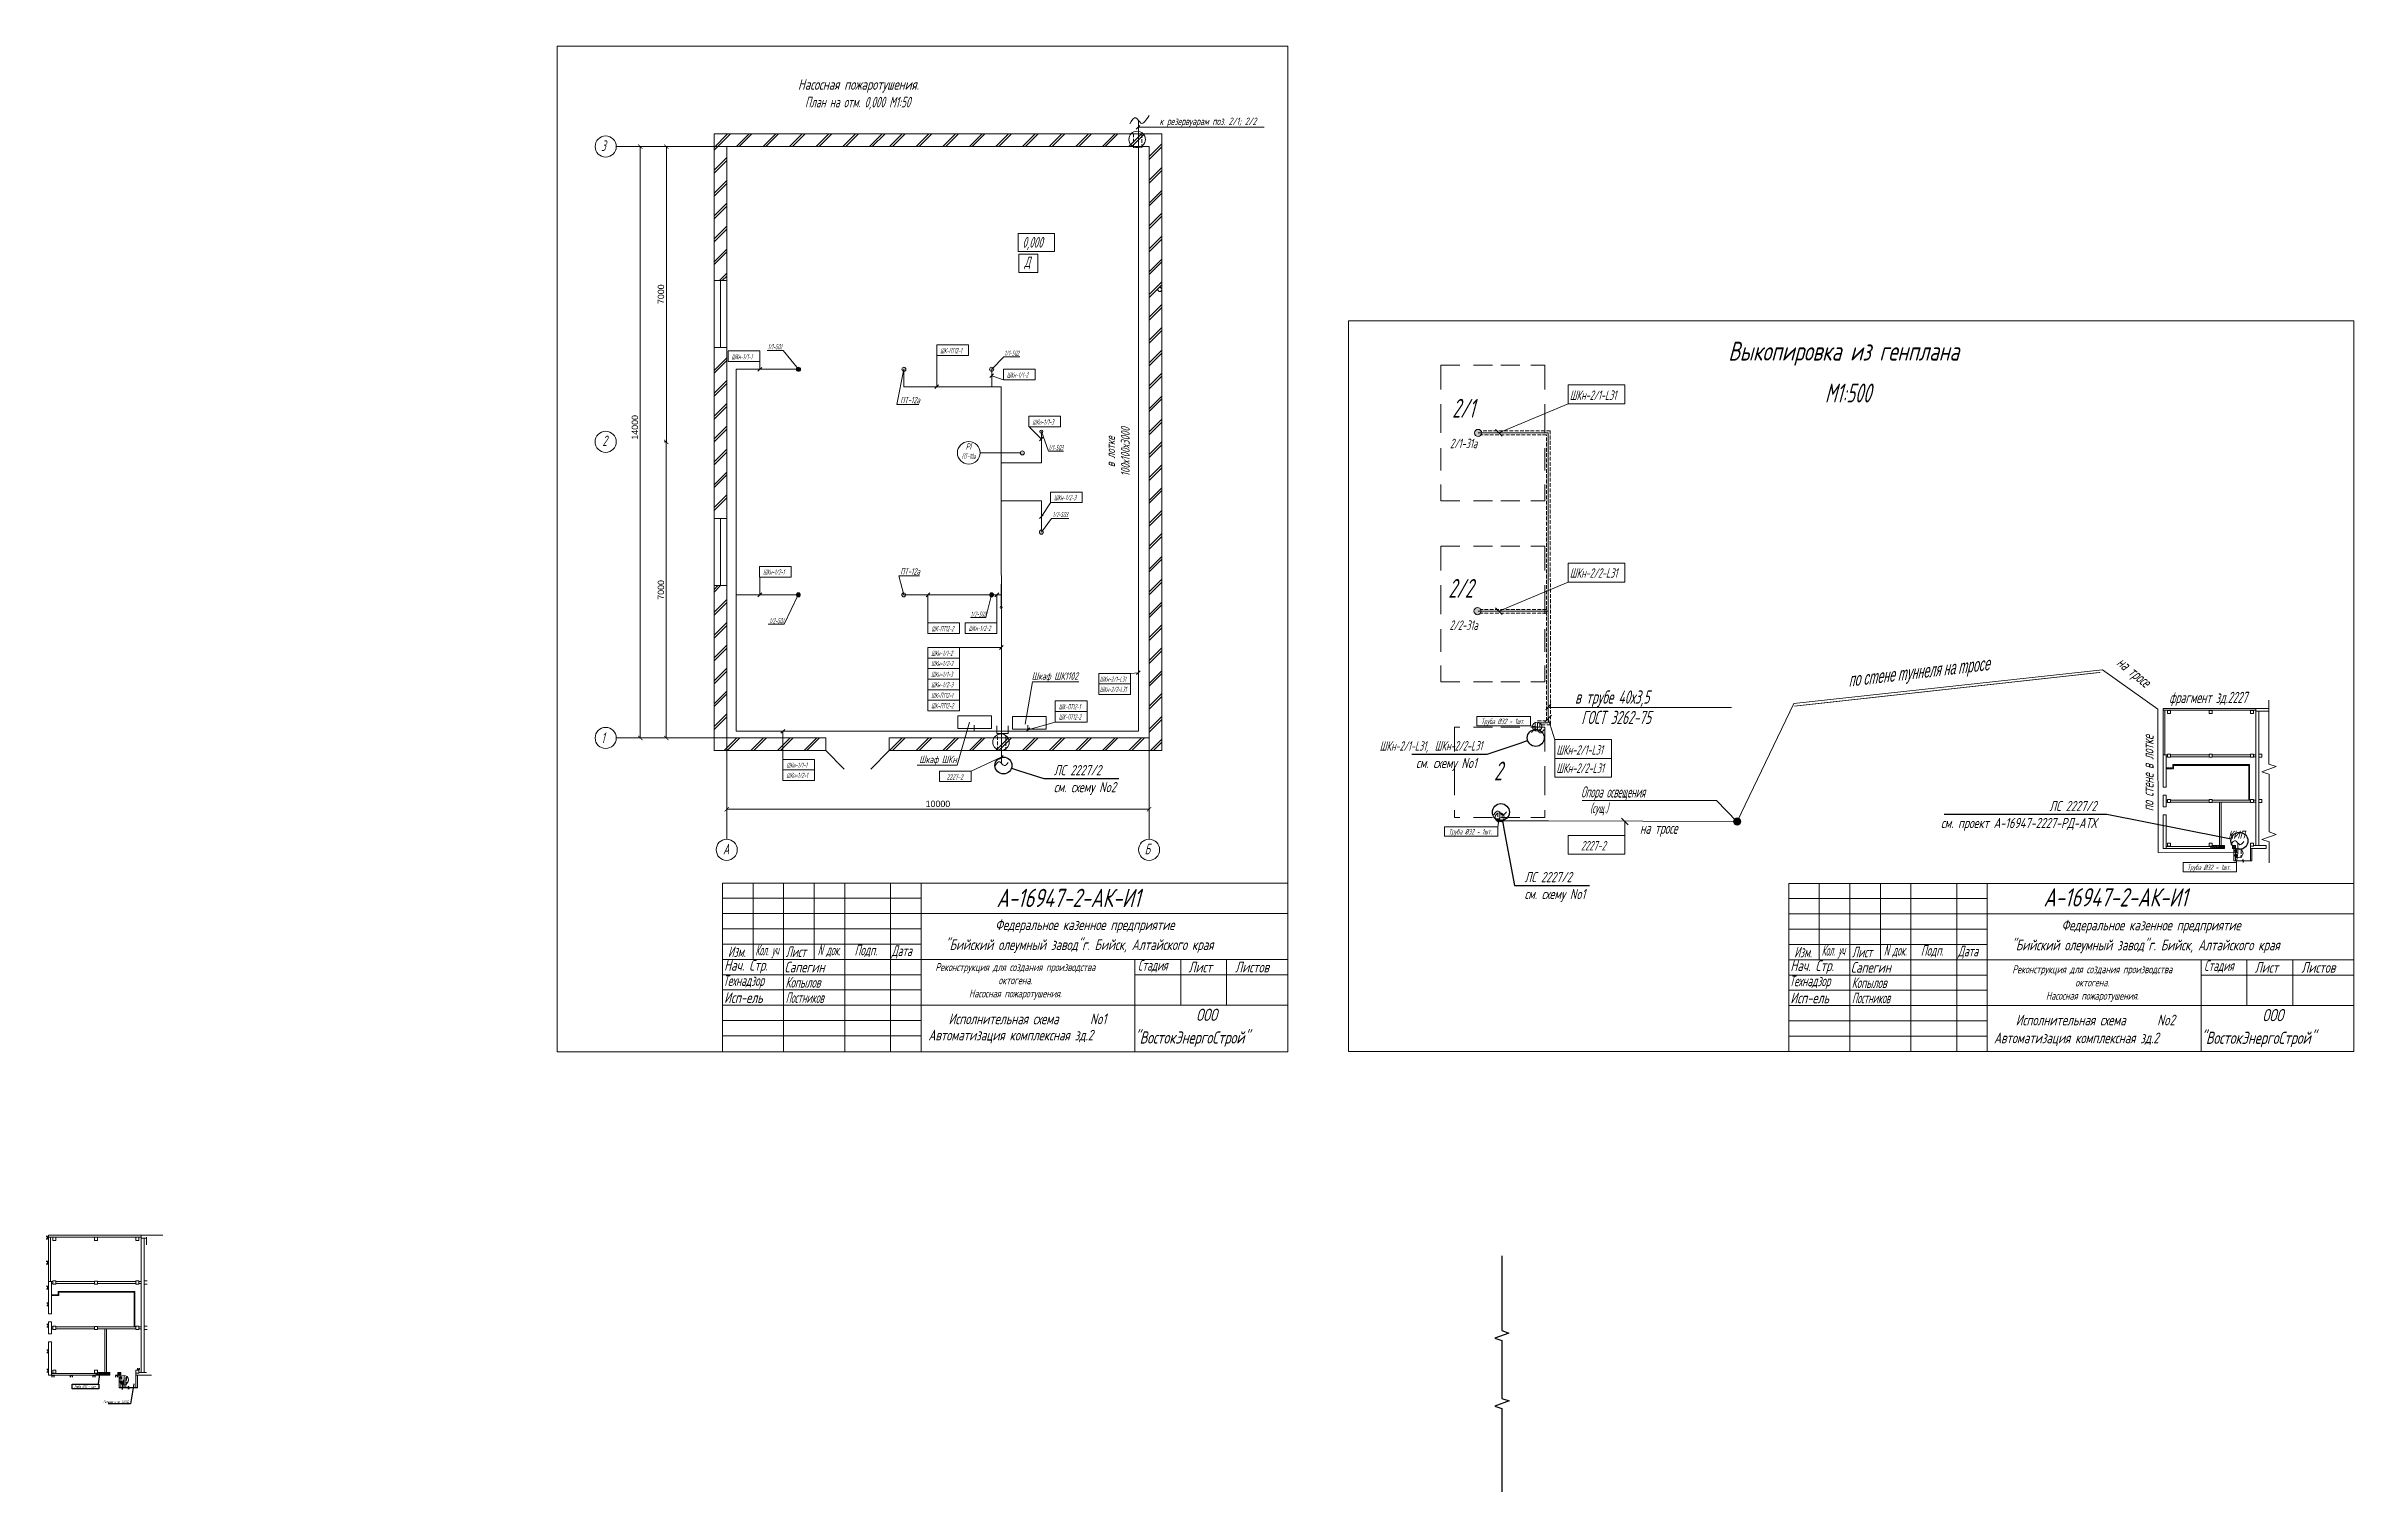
# Model space of a CAD drawing. Header units: millimetres. Extents: x 152217 to 562659, y 54507 to 219294.
# Drawn here: x 558718 to 561778, y 216426 to 218343 of the extents above; entities that cross this region are included whole.
import ezdxf
from ezdxf import colors
from ezdxf.entities.mleader import LeaderData, LeaderLine
from ezdxf.enums import TextEntityAlignment as Align
from ezdxf.math import Vec2, Vec3

# ---------------------------------------------------------------- set-up
doc = ezdxf.new("R2010")
doc.units = ezdxf.units.MM
for name, pattern in [('ACAD_ISO04W100', [30, 24, -3, 0, -3]), ('CENTER2', [28.575, 19.05, -3.175, 3.175, -3.175]), ('gost5', [7, 5, -2, 0]), ('PHANTOM2', [1.25, 0.625, -0.125, 0.125, -0.125, 0.125, -0.125]), ('Штриховая 2_0.50', [2, 1, -1])]:
    doc.linetypes.add(name, pattern=pattern)
doc.layers.get('0').update_dxf_attribs({"lineweight": 18})
for name, color, linetype in [('dimension', 1, 'Continuous'), ('доп', 7, 'Continuous'), ('Рельеф', 7, 'Continuous'), ('текст', 1, 'Continuous')]:
    doc.layers.add(name, color=color, linetype=linetype)
for name, color, linetype, lineweight in [('OSN', 7, 'Continuous', 60), ('КаБель контрольный (Вновь)', 142, 'gost5', 15), ('КаБель силовой (Вновь)', 1, 'Continuous', 15), ('Линия выноска', 137, 'Continuous', 25), ('Рамка толстая', 7, 'Continuous', 60), ('Рамка тонкая', 5, 'Continuous', 25), ('Строительный', 8, 'Continuous', 20), ('Текст_КИП', 2, 'Continuous', 25), ('Эл.кабель', 2, 'Continuous', 50), ('ЭлектрооБорудование (Вновь)', 160, 'Continuous', 15)]:
    doc.layers.add(name, color=color, linetype=linetype, lineweight=lineweight)
doc.styles.add('Arial', font='arial.ttf', dxfattribs={"height": 300})
doc.styles.add('eskd.shx', font='eskd.shx', dxfattribs={"width": 0.8})
doc.styles.add('Simplex', font='simplex.shx', dxfattribs={"width": 0.7, "oblique": 15})
doc.styles.get("Standard").update_dxf_attribs({"font": 'simplex.shx', "width": 0.6, "oblique": 15})

msp = doc.modelspace()

# ---------------------------------------------------------------- texts
at = {"color": 18, "lineweight": 20, "true_color": 0x000000, "style": 'Simplex', "oblique": 15}
for s, height, width, p in [('А-16947-2-АК-И1', 24.3, 0.7, (559978.501, 217201.5045)), ('А-16947-2-АК-И1', 24.3, 0.7, (561366.6668, 217202.2609)), ('Федеральное казенное предприятие', 14.175, 0.7, (559976.767, 217170.928)), ('Федеральное казенное предприятие', 14.175, 0.7, (561390.5129, 217170.4876)), ('Кол. уч', 14.175, 0.4, (559658.7204, 217137.5155)), ('N', 14.175, 0.5, (559741.2384, 217137.5155)), ('Подп.', 14.175, 0.6, (559790.2385, 217137.5155)), ('"Бийский олеумный завод"г. Бийск, Алтайского края', 14.175, 0.7, (559910.2959, 217144.603)), ('Кол. уч', 14.175, 0.4, (561072.4663, 217137.0751)), ('N', 14.175, 0.5, (561154.9843, 217137.0751)), ('Подп.', 14.175, 0.6, (561203.9845, 217137.0751)), ('"Бийский олеумный завод"г. Бийск, Алтайского края', 14.175, 0.7, (561324.0419, 217144.1626)), ('Нач. Стр.', 14.175, 0.7, (559617.3265, 217117.2655)), ('Изм.', 14.175, 0.6, (559622.366, 217135.153)), ('Сапегин', 14.175, 0.7, (559697.4221, 217114.903)), ('Лист', 14.175, 0.6, (559699.0409, 217135.153)), ('док.', 14.175, 0.5, (559752.5124, 217137.5155)), ('Дата', 14.175, 0.6, (559839.4421, 217136.503)), ('Стадия', 14.175, 0.6, (560165.8683, 217117.2655)), ('Лист', 14.175, 0.7, (560232.9602, 217114.903)), ('Листов', 14.175, 0.7, (560294.808, 217114.903)), ('Нач. Стр.', 14.175, 0.7, (561031.0724, 217116.8251)), ('Изм.', 14.175, 0.6, (561036.112, 217134.7126)), ('Сапегин', 14.175, 0.7, (561111.1681, 217114.4626)), ('Лист', 14.175, 0.6, (561112.7868, 217134.7126)), ('док.', 14.175, 0.5, (561166.2584, 217137.0751)), ('Дата', 14.175, 0.6, (561253.1881, 217136.0626)), ('Стадия', 14.175, 0.6, (561579.6142, 217116.8251)), ('Лист', 14.175, 0.7, (561646.7061, 217114.4626)), ('Листов', 14.175, 0.7, (561708.5539, 217114.4626)), ('Технадзор', 14.175, 0.6, (559615.9765, 217097.0155)), ('Копылов', 14.175, 0.6, (559698.5965, 217094.653)), ('Технадзор', 14.175, 0.6, (561029.7224, 217096.5751)), ('Копылов', 14.175, 0.6, (561112.3424, 217094.2126)), ('Исп-ель', 14.175, 0.7, (559617.3265, 217074.403)), ('Постников', 14.175, 0.5, (559698.8665, 217074.403)), ('Исполнительная схема ', 14.175, 0.7, (559914.9351, 217046.1577)), ('No1', 14.175, 0.7, (560102.5176, 217046.1577)), ('ООО', 16.2, 0.7, (560243.1761, 217050.6334)), ('Исп-ель', 14.175, 0.7, (561031.0724, 217073.9626)), ('Постников', 14.175, 0.5, (561112.6124, 217073.9626)), ('ООО', 16.2, 0.7, (561656.922, 217050.193)), ('Автоматизация комплексная зд.2', 14.175, 0.7, (559888.1143, 217024.648)), ('"ВостокЭнергоСтрой"', 16.2, 0.7, (560161.5223, 217020.5477)), ('Автоматизация комплексная зд.2', 14.175, 0.7, (561301.0332, 217020.9584)), ('Исполнительная схема ', 14.175, 0.7, (561329.8483, 217044.6726)), ('No2', 14.175, 0.7, (561517.4308, 217044.6726)), ('"ВостокЭнергоСтрой"', 16.2, 0.7, (561575.2683, 217020.1073))]:
    msp.add_text(s, height=height, dxfattribs=dict(at, width=width)).set_placement(p)
at = {"layer": 'dimension', "color": 0, "lineweight": 20, "oblique": 15}
for s, height, width, p in [('Насосная пожаротушения.', 14, 0.7, (559715.2631, 218285.0369)), ('План на отм. 0,000 М1:50', 14, 0.6, (559724.5676, 218261.7036)), ('3', 14, 0.6, (559454.2025, 218203.8582)), ('0,000', 14, 0.6, (560012.8874, 218075.7434)), ('Д', 14, 0.6, (560015.3923, 218049.9528)), ('Выкопировка из генплана', 25, 0.7, (560948.7729, 217925.9881)), (' М1:500', 25, 0.6, (561066.9026, 217870.457)), ('ПТ-12а', 8.4, 0.6, (559850.8539, 217869.4604)), ('2', 14, 0.6, (559455.8834, 217812.6593)), ('ПТ-10а', 7, 0.5, (559932.3177, 217795.6094)), ('PI', 8.4, 0.6, (559937.5739, 217807.7823)), ('ПТ-12а', 8.4, 0.6, (559850.8539, 217642.3376)), ('1', 14, 0.6, (559454.421, 217419.0519)), ('А', 14, 0.6, (559615.9453, 217271.4601)), ('Б', 14, 0.6, (560174.8516, 217271.4601))]:
    msp.add_text(s, height=height, dxfattribs=dict(at, width=width)).set_placement(p)
at = {"layer": 'dimension', "color": 7, "lineweight": 20, "oblique": 15, "width": 0.6}
for s, p in [('Шкаф ШК1102', (560025.159, 217502.8355)), ('Шкаф ШКн', (559875.9828, 217392.4714))]:
    msp.add_text(s, height=9.8, dxfattribs=at).set_placement(p)
at = {"layer": 'dimension', "color": 2, "linetype": 'ByBlock', "lineweight": 20, "ltscale": 0.01, "char_height": 8.4, "attachment_point": 5, "rotation": 90, "style": 'Arial'}
for s, insert in [('\\A1;7000', (559533.6082, 218013.9387)), ('\\A1;14000', (559499.0359, 217837.4521)), ('\\A1;7000', (559533.5761, 217621.9572))]:
    msp.add_mtext(s, dxfattribs=dict(at, insert=insert))
at = {"layer": 'dimension', "color": 2, "linetype": 'ByBlock', "lineweight": 20, "ltscale": 0.01, "insert": (559900.7957, 217338.2606), "char_height": 8.4, "attachment_point": 5, "style": 'Arial'}
msp.add_mtext('\\A1;10000', dxfattribs=at)
at = {"layer": 'OSN', "color": 7, "linetype": 'Continuous', "lineweight": 20, "oblique": 15, "width": 0.6}
for s, p in [('2/1', (560597.3976, 217850.2888)), ('2/2', (560593.699, 217611.4897))]:
    msp.add_text(s, height=25, dxfattribs=at).set_placement(p, align=Align.CENTER)
at = {"layer": 'OSN', "linetype": 'Continuous', "lineweight": 20, "oblique": 15, "width": 0.6}
msp.add_text('2', height=25, dxfattribs=at).set_placement((560643.3688, 217369.3794), align=Align.CENTER)
at = {"layer": 'доп', "lineweight": 20, "oblique": 15, "width": 0.6}
for s, height, p in [('к резервуарам поз. 2/1; 2/2', 9.8, (560194.6171, 218238.3103)), ('в трубе 40х3,5', 17.5, (560745.5092, 217471.1608)), ('ГОСТ 3262-75', 17.5, (560753.8342, 217444.1282)), ('фрагмент зд.2227', 15, (561533.4003, 217471.8769)), ('на тросе', 15, (560831.5632, 217298.5789)), ('кип', 15, (561611.7473, 217292.2282))]:
    msp.add_text(s, height=height, dxfattribs=at).set_placement(p)
for s, rotation, p in [('на тросе', 320.5647871, (561462.6538, 217523.3689)), ('по стене в лотке', 90, (561512.6567, 217328.5712))]:
    msp.add_text(s, height=15, rotation=rotation, dxfattribs=at).set_placement(p)
at = {"layer": 'текст', "lineweight": 20, "insert": (560139.422, 217805.0964), "char_height": 11.7, "width": 96.82805, "attachment_point": 5, "rotation": 90, "style": 'Simplex'}
msp.add_mtext('в лотке 100х100х3000', dxfattribs=at)
at = {"layer": 'текст', "lineweight": 20, "attachment_point": 5, "style": 'Simplex'}
for s, insert, char_height, width in [('{\\W0.6;Труба Ø32 - 1шт.}', (560649.7072, 217446.7321), 7.266601, 73.677684), ('{\\W0.6;Труба Ø32 - 1шт.}', (560606.5023, 217300.4155), 7.266601, 73.677684), ('{\\W0.6;Труба Ø32 - 1шт.}', (561585.9423, 217253.1296), 7.266601, 73.677684), ('Реконструкция для создания производства октогена.\\PНасосная пожаротушения.', (560003.4459, 217102.9918), 10.5, 245), ('Реконструкция для создания производства октогена.\\PНасосная пожаротушения.', (561431.3477, 217100.041), 10.5, 245), ('{\\W0.6;Труба Ø32 - 4шт.}', (558770.1482, 216565.4623), 3.633301, 36.838842)]:
    msp.add_mtext(s, dxfattribs=dict(at, insert=insert, char_height=char_height, width=width))
at = {"layer": 'Текст_КИП', "color": 6, "lineweight": 20, "oblique": 15}
for s, height, width, p in [('ШКн-1/1-1', 7, 0.5, (559627.2685, 217927.725)), ('ШК-ПТ12-1', 7, 0.5, (559903.8171, 217935.7197)), ('ШКн-1/1-2', 7, 0.5, (559992.1937, 217903.3479)), ('ШКн-2/1-L31', 12.5, 0.5, (560738.5491, 217873.8482)), ('ШКн-1/1-3', 7, 0.5, (560026.0148, 217840.9772)), ('ШКн-1/2-3', 7, 0.5, (560054.7814, 217740.8946)), ('ШКн-1/2-1', 7, 0.5, (559668.9676, 217642.1091)), ('ШКн-2/2-L31', 12.5, 0.5, (560738.5491, 217638.1163)), ('ШК-ПТ12-2', 7, 0.5, (559892.1527, 217567.1043)), ('ШКн-1/2-2', 7, 0.5, (559941.4792, 217567.5226)), ('ШКн-1/1-2', 7, 0.5, (559891.8812, 217534.4332)), ('ШКн-1/2-2', 7, 0.5, (559891.8812, 217520.8942)), ('ШКн-1/1-3', 7, 0.5, (559891.8812, 217506.4332)), ('ШКн-1/2-3', 7, 0.5, (559891.8812, 217492.8942)), ('ШКн-2/1-L31', 7, 0.5, (560115.4851, 217500.1118)), ('ШКн-2/2-L31', 7, 0.5, (560115.4851, 217486.5728)), ('ШК-ПТ12-1', 7, 0.5, (559891.8812, 217478.496)), ('ШК-ПТ12-2', 7, 0.5, (559891.8812, 217464.957)), ('ШК-ПТ12-1', 7, 0.5, (560061.1052, 217463.6433)), ('ШК-ПТ12-2', 7, 0.5, (560061.1052, 217450.1043)), ('ШКн-2/1-L31,', 12.5, 0.5, (560486.4987, 217408.8124)), ('ШКн-2/2-L31', 12.5, 0.5, (560559.5379, 217409.072)), ('ШКн-2/1-L31', 12.5, 0.5, (560720.8183, 217403.6316)), ('ШКн-1/1-1', 7, 0.5, (559699.849, 217386.1059)), ('ШКн-1/2-1', 7, 0.5, (559699.849, 217372.5668)), ('2227-2', 7, 0.6, (559912.4583, 217370.5968)), ('ШКн-2/2-L31', 12.5, 0.5, (560720.8183, 217379.4548)), ('Опора освещения', 15, 0.5, (560753.4684, 217346.6869)), ('(сущ.)', 12.5, 0.6, (560765.2146, 217326.381)), ('2227-2', 12.5, 0.6, (560753.3387, 217276.5998))]:
    msp.add_text(s, height=height, dxfattribs=dict(at, width=width)).set_placement(p)
at = {"layer": 'Текст_КИП', "lineweight": 20, "oblique": 15, "width": 0.6}
for s, p in [('2/1-31а', (560597.7628, 217809.8578)), ('2/2-31а', (560597.7628, 217568.9999))]:
    msp.add_text(s, height=12.5, dxfattribs=at).set_placement(p, align=Align.CENTER)
at = {"layer": 'Текст_КИП', "lineweight": 20, "style": 'eskd.shx', "oblique": 15, "width": 0.6, "flags": 4}
for tag, p in [('1/1-SQ1', (559675.2191, 217940.8836)), ('1/1-SQ2', (559988.8609, 217932.2626)), ('1/1-SQ3', (560047.2171, 217807.0409)), ('1/2-SQ3', (560052.7833, 217718.4068)), ('1/2-SQ1', (559677.2113, 217577.6356)), ('1/2-SQ2', (559944.2251, 217586.2894))]:
    msp.add_attdef(tag, p, '1а', height=7, dxfattribs=at)

# ---------------------------------------------------------------- blocks, each defined once
blk = doc.blocks.new('_None')
blk = doc.blocks.new('_ArchTick')
at = {"color": 0, "linetype": 'ByBlock', "const_width": 0.15}
blk.add_lwpolyline([(-0.5, -0.5), (0.5, 0.5)], dxfattribs=at)
blk = doc.blocks.new('_DotBlank')
at = {"color": 0, "linetype": 'ByBlock', "lineweight": -2}
blk.add_line((-0.5, 0), (-1, 0), dxfattribs=at)
blk.add_circle((0, 0), 0.5, dxfattribs=at)

# ---------------------------------------------------------------- hatches: boundary and pattern name
at = {"lineweight": 20}
h = msp.add_hatch(color=7, dxfattribs=at)
h.dxf.hatch_style = 1
edge = h.paths.add_edge_path()
edge.add_arc((560617.0178, 217830.0464), 4.7647, 0, 360)
edge = h.paths.add_edge_path()
edge.add_arc((560616.3396, 217593.8986), 4.7647, 0, 360)
h = msp.add_hatch(color=7, dxfattribs=at)
h.dxf.hatch_style = 1
edge = h.paths.add_edge_path()
edge.add_arc((560960.4508, 217314.9301), 4.7647, 0, 360)
at = {"layer": 'OSN', "lineweight": 20}
h = msp.add_hatch(color=256, dxfattribs=at)
h.dxf.hatch_style = 1
edge = h.paths.add_edge_path()
edge.add_arc((559855.688, 217914.4301), 2.6682, 0, 360)
edge = h.paths.add_edge_path()
edge.add_arc((559855.5196, 217615.4031), 2.6682, 0, 360)
edge = h.paths.add_edge_path()
edge.add_arc((560012.7957, 217803.6158), 2.6682, 0, 360)
at = {"layer": 'Строительный', "lineweight": 20}
h = msp.add_hatch(dxfattribs=at)
h.set_pattern_fill('ANSI31', color=256, scale=0.5)
h.set_pattern_definition([(45, (558540.9052, 216464.3128), (-1.122532, 1.122532), [])])
h.paths.add_polyline_path([(561606.7153, 217279.292), (561606.7153, 217283.092), (561590.1153, 217283.092), (561590.1153, 217282.092), (561588.1153, 217282.092), (561588.1153, 217279.292)])
h.paths.add_polyline_path([(561621.1153, 217279.292), (561621.1153, 217283.092), (561617.3153, 217283.092), (561617.3153, 217279.292)])
at = {"layer": 'Строительный'}
h = msp.add_hatch(dxfattribs=at)
h.set_pattern_fill('ANSI31', color=256, scale=0.5)
h.set_pattern_definition([(45, (555737.1978, 215765.9296), (-1.122532, 1.122532), [])])
h.paths.add_polyline_path([(558803.0078, 216580.9088), (558803.0078, 216584.7088), (558786.4078, 216584.7088), (558786.4078, 216583.7088), (558784.4078, 216583.7088), (558784.4078, 216580.9088)])
h.paths.add_polyline_path([(558817.4078, 216580.9088), (558817.4078, 216584.7088), (558813.6078, 216584.7088), (558813.6078, 216580.9088)])
at = {"layer": 'Эл.кабель', "lineweight": 20}
h = msp.add_hatch(color=7, dxfattribs=at)
h.dxf.hatch_style = 1
edge = h.paths.add_edge_path()
edge.add_arc((559715.9277, 217914.4053), 2.6682, 0, 360)
h = msp.add_hatch(color=7, dxfattribs=at)
h.dxf.hatch_style = 1
edge = h.paths.add_edge_path()
edge.add_arc((560037.9516, 217698.5229), 2.6682, 0, 360)
edge = h.paths.add_edge_path()
edge.add_arc((560037.9524, 217831.802), 2.1388, 0, 360)
edge = h.paths.add_edge_path()
edge.add_arc((559972.0585, 217914.4301), 2.6682, 0, 360)
h = msp.add_hatch(color=7, dxfattribs=at)
h.dxf.hatch_style = 1
edge = h.paths.add_edge_path()
edge.add_arc((559715.626, 217615.4264), 2.6682, 0, 360)
h = msp.add_hatch(color=7, dxfattribs=at)
h.dxf.hatch_style = 1
edge = h.paths.add_edge_path()
edge.add_arc((559971.9001, 217615.4371), 2.6682, 0, 360)

# ---------------------------------------------------------------- linework, layer by layer
at = {"lineweight": 20}
for p, q in [((560163.5501, 218232.9015), (560168.5006, 218237.8519)), ((560166.0253, 218235.3767), (560333.4479, 218235.3767)), ((559662.1802, 217911.9301), (559667.1306, 217916.8805)), ((559664.6275, 217924.9226), (559664.6275, 217914.4053)), ((559674.5224, 217939.1378), (559695.7583, 217939.1378)), ((559695.7583, 217939.1378), (559715.9277, 217914.4053)), ((559899.176, 217932.9173), (559899.176, 217891.3232)), ((559988.3247, 217930.8165), (559972.0659, 217914.4301)), ((560009.3012, 217930.8165), (559988.3247, 217930.8165)), ((559846.1022, 217867.9508), (559855.7577, 217914.4301)), ((559896.7008, 217888.8516), (559901.6512, 217893.8021)), ((559969.5907, 217903.502), (559974.5411, 217908.4524)), ((559987.5618, 217900.5284), (559972.0659, 217905.9772)), ((559875.5597, 217867.9508), (559846.1022, 217867.9508)), ((560644.3599, 217830.3043), (560736.4019, 217868.8439)), ((560022.0043, 217837.7948), (560037.9547, 217821.934)), ((560035.4795, 217819.4588), (560040.43, 217824.4092)), ((560047.2667, 217805.7353), (560037.9524, 217831.802)), ((560639.9399, 217834.7243), (560648.7799, 217825.8842)), ((560067.3041, 217805.7353), (560047.2667, 217805.7353)), ((560050.1605, 217737.5926), (560037.9606, 217719.1761)), ((560035.4854, 217716.7009), (560040.4358, 217721.6513)), ((560051.2609, 217716.7507), (560037.9516, 217698.5229)), ((560074.155, 217716.7507), (560051.2609, 217716.7507)), ((559876.4701, 217640.6385), (559848.9256, 217640.6385)), ((559848.9256, 217640.6385), (559855.5196, 217615.4031)), ((559662.1802, 217612.9512), (559667.1306, 217617.9016)), ((559664.6275, 217638.8457), (559664.6284, 217615.3953)), ((559696.7521, 217576.518), (559715.626, 217615.4264)), ((559885.078, 217612.9723), (559890.0285, 217617.9228)), ((559887.5116, 217578.3019), (559887.5101, 217615.4476)), ((559964.4143, 217585.2029), (559971.9001, 217615.4371)), ((559976.4045, 217612.9761), (559981.355, 217617.9265)), ((559978.8381, 217578.2592), (559978.8366, 217615.4081)), ((560644.3599, 217593.7492), (560736.4019, 217632.2888)), ((559944.1475, 217585.2029), (559964.4143, 217585.2029)), ((560639.9399, 217598.1692), (560648.7799, 217589.3291)), ((559675.5241, 217576.518), (559696.7521, 217576.518)), ((559984.807, 217545.6308), (559929.2401, 217545.6308)), ((559982.3317, 217543.1556), (559987.2822, 217548.1061)), ((560016.255, 217443.8685), (560026.2862, 217500.1475)), ((560087.4378, 217500.1475), (560026.2862, 217500.1475)), ((560156.164, 217510.9589), (560166.3801, 217512.1852)), ((560163.9049, 217509.71), (560168.8554, 217514.6604)), ((560713.349, 217470.7177), (560706.8288, 217463.0713)), ((560711.4321, 217465.9223), (560953.0597, 217465.9223)), ((560952.7933, 217465.9236), (560820.5919, 217465.9236)), ((559692.7327, 217432.1053), (559697.6831, 217437.0557)), ((559695.2079, 217397.3035), (559695.2079, 217434.5805)), ((559942.4759, 217446.6802), (559926.2621, 217389.7915)), ((560017.6963, 217434.2472), (560022.6468, 217439.1976)), ((560020.2286, 217436.2545), (560056.4641, 217446.8409)), ((560705.4794, 217447.0992), (560714.3194, 217455.9393)), ((560718.9261, 217423.3634), (560709.8994, 217451.5193)), ((559944.9737, 217381.8027), (559984.6991, 217400.0436)), ((559982.2238, 217397.5683), (559987.1743, 217402.5188)), ((559926.2621, 217389.7915), (559873.1767, 217389.7915)), ((560933.2085, 217342.7546), (560754.8222, 217342.7546)), ((560932.9286, 217342.8603), (560959.9764, 217314.7293)), ((560806.9676, 217319.3484), (560815.8076, 217310.5084)), ((560811.4019, 217314.9284), (560811.4019, 217271.6104))]:
    msp.add_line(p, q, dxfattribs=at)
at = {"linetype": 'gost5', "lineweight": 20}
for p, q in [((560712.5725, 217832.7171), (560619.6027, 217832.7171)), ((560707.5851, 217827.7521), (560619.6027, 217827.7521)), ((560707.895, 217448.2272), (560707.5851, 217827.7521)), ((560713.0024, 217443.4813), (560712.5721, 217832.6914)), ((560707.5734, 217596.1985), (560619.6027, 217596.1985)), ((560707.5734, 217591.2334), (560619.6027, 217591.2334)), ((560707.895, 217448.2272), (560695.4352, 217448.2212)), ((560713.0584, 217443.2662), (560701.5626, 217443.1995))]:
    msp.add_line(p, q, dxfattribs=at)
at = {"color": 18, "lineweight": 20, "true_color": 0x000000}
for p, q in [((559615.1665, 217233.3655), (560364.4165, 217233.3655)), ((559615.1665, 217233.3655), (559615.1665, 217010.6155)), ((559615.1665, 217213.1155), (559878.4165, 217213.1155)), ((559655.6665, 217233.3655), (559655.6665, 217132.1155)), ((559696.1665, 217233.3655), (559696.1665, 217010.6155)), ((559736.6665, 217233.3655), (559736.6665, 217132.1155)), ((559777.1665, 217233.3655), (559777.1665, 217010.6155)), ((559837.9165, 217233.3655), (559837.9165, 217010.6155)), ((559878.4165, 217233.3655), (559878.4165, 217010.6155)), ((561028.9124, 217232.9251), (561778.1624, 217232.9251)), ((561028.9124, 217232.9251), (561028.9124, 217010.1751)), ((561028.9124, 217212.6751), (561292.1624, 217212.6751)), ((561069.4124, 217232.9251), (561069.4124, 217131.6751)), ((561109.9124, 217232.9251), (561109.9124, 217010.1751)), ((561150.4124, 217232.9251), (561150.4124, 217131.6751)), ((561190.9124, 217232.9251), (561190.9124, 217010.1751)), ((561251.6624, 217232.9251), (561251.6624, 217010.1751)), ((561292.1624, 217232.9251), (561292.1624, 217010.1751)), ((559615.1665, 217192.8655), (559878.4165, 217192.8655)), ((559878.4165, 217192.8655), (560364.4165, 217192.8655)), ((561028.9124, 217192.4251), (561292.1624, 217192.4251)), ((561292.1624, 217192.4251), (561778.1624, 217192.4251)), ((561778.1624, 217195.8001), (561778.1624, 217010.1751)), ((559615.1665, 217172.6155), (559878.4165, 217172.6155)), ((559615.1665, 217152.3655), (559878.4165, 217152.3655)), ((561028.9124, 217172.1751), (561292.1624, 217172.1751)), ((561028.9124, 217151.9251), (561292.1624, 217151.9251)), ((559615.1665, 217132.1155), (560364.4165, 217132.1155)), ((560161.9165, 217132.1155), (560161.9165, 217010.6155)), ((560222.6665, 217132.1155), (560222.6665, 217071.3655)), ((560283.4165, 217132.1155), (560283.4165, 217071.3655)), ((561028.9124, 217131.6751), (561778.1624, 217131.6751)), ((561575.6624, 217131.6751), (561575.6624, 217010.1751)), ((561636.4124, 217131.6751), (561636.4124, 217070.9251)), ((561697.1624, 217131.6751), (561697.1624, 217070.9251)), ((559615.1665, 217111.8655), (559878.4165, 217111.8655)), ((559615.1665, 217091.6155), (559878.4165, 217091.6155)), ((560161.9165, 217111.8655), (560364.4165, 217111.8655)), ((561028.9124, 217111.4251), (561292.1624, 217111.4251)), ((561028.9124, 217091.1751), (561292.1624, 217091.1751)), ((561575.6624, 217111.4251), (561778.1624, 217111.4251)), ((559615.1665, 217071.3655), (559878.4165, 217071.3655)), ((559878.4165, 217071.3655), (560364.4165, 217071.3655)), ((561028.9124, 217070.9251), (561292.1624, 217070.9251)), ((561292.1624, 217070.9251), (561778.1624, 217070.9251)), ((559615.1665, 217051.1155), (559878.4165, 217051.1155)), ((559615.1665, 217030.8655), (559878.4165, 217030.8655)), ((561028.9124, 217050.6751), (561292.1624, 217050.6751)), ((561028.9124, 217030.4251), (561292.1624, 217030.4251)), ((561153.7874, 217010.1751), (561778.1624, 217010.1751))]:
    msp.add_line(p, q, dxfattribs=at)
at = {"color": 7}
msp.add_line((558841.4078, 216645.7088), (558837.4078, 216645.7088), dxfattribs=at)
at = {"lineweight": 20}
for points in [[(560007.3927, 218094.3829), (560055.2304, 218094.3829), (560055.2304, 218070.5288), (560007.3927, 218070.5288)], [(560008.0047, 218067.1648), (560033.1987, 218067.1648), (560033.1987, 218042.597), (560008.0047, 218042.597)], [(559899.176, 217932.9173), (559941.176, 217932.9173), (559941.176, 217946.9173), (559899.176, 217946.9173)], [(559622.6275, 217924.9226), (559664.6275, 217924.9226), (559664.6275, 217938.9226), (559622.6275, 217938.9226)], [(559987.5526, 217900.5455), (560029.5526, 217900.5455), (560029.5526, 217914.5455), (559987.5526, 217914.5455)], [(560736.4019, 217868.8439), (560811.4019, 217868.8439), (560811.4019, 217893.8439), (560736.4019, 217893.8439)], [(560021.3737, 217838.1748), (560063.3737, 217838.1748), (560063.3737, 217852.1748), (560021.3737, 217852.1748)], [(560050.1404, 217737.6312), (560092.1404, 217737.6312), (560092.1404, 217751.6312), (560050.1404, 217751.6312)], [(559664.3266, 217638.8457), (559706.3266, 217638.8457), (559706.3266, 217652.8457), (559664.3266, 217652.8457)], [(560736.4019, 217632.2888), (560811.4019, 217632.2888), (560811.4019, 217657.2888), (560736.4019, 217657.2888)], [(559887.5116, 217564.3019), (559929.5116, 217564.3019), (559929.5116, 217578.3019), (559887.5116, 217578.3019)], [(559936.8381, 217564.2592), (559978.8381, 217564.2592), (559978.8381, 217578.2592), (559936.8381, 217578.2592)], [(559887.2401, 217531.6308), (559929.2401, 217531.6308), (559929.2401, 217545.6308), (559887.2401, 217545.6308)], [(559887.2401, 217517.6308), (559929.2401, 217517.6308), (559929.2401, 217531.6308), (559887.2401, 217531.6308)], [(559887.2401, 217503.6308), (559929.2401, 217503.6308), (559929.2401, 217517.6308), (559887.2401, 217517.6308)], [(559887.2401, 217489.6308), (559929.2401, 217489.6308), (559929.2401, 217503.6308), (559887.2401, 217503.6308)], [(559887.2401, 217475.6936), (559929.2401, 217475.6936), (559929.2401, 217489.6936), (559887.2401, 217489.6936)], [(560114.2827, 217497.3094), (560156.2827, 217497.3094), (560156.2827, 217511.3094), (560114.2827, 217511.3094)], [(560114.2827, 217483.3094), (560156.2827, 217483.3094), (560156.2827, 217497.3094), (560114.2827, 217497.3094)], [(559887.2401, 217461.6936), (559929.2401, 217461.6936), (559929.2401, 217475.6936), (559887.2401, 217475.6936)], [(560056.4641, 217460.8409), (560098.4641, 217460.8409), (560098.4641, 217474.8409), (560056.4641, 217474.8409)], [(560056.4641, 217446.8409), (560098.4641, 217446.8409), (560098.4641, 217460.8409), (560056.4641, 217460.8409)], [(559695.2079, 217383.3035), (559737.2079, 217383.3035), (559737.2079, 217397.3035), (559695.2079, 217397.3035)], [(560718.6712, 217398.6274), (560793.6712, 217398.6274), (560793.6712, 217423.6274), (560718.6712, 217423.6274)], [(560718.6712, 217373.6274), (560793.6712, 217373.6274), (560793.6712, 217398.6274), (560718.6712, 217398.6274)], [(559695.2079, 217369.3035), (559737.2079, 217369.3035), (559737.2079, 217383.3035), (559695.2079, 217383.3035)], [(559902.9737, 217367.8027), (559944.9737, 217367.8027), (559944.9737, 217381.8027), (559902.9737, 217381.8027)], [(560736.4019, 217271.6104), (560811.4019, 217271.6104), (560811.4019, 217296.6104), (560736.4019, 217296.6104)]]:
    msp.add_lwpolyline(points, close=True, dxfattribs=at)
at = {"color": 0, "linetype": 'ByBlock', "lineweight": 20, "ltscale": 0.01}
for centre in [(559715.9277, 217914.4053), (559972.0585, 217914.4301), (560037.9516, 217698.5229), (559715.626, 217615.4264), (559971.9001, 217615.4371)]:
    msp.add_circle(centre, 2.6682, dxfattribs=at)
at = {"color": 3, "lineweight": 20}
msp.add_circle((559984.734, 217598.8419), 1.4, dxfattribs=at)
at = {"lineweight": 20}
for points in [[(560155.1028, 218239.8954), (560163.2998, 218247.7814), (560170.0051, 218240.8116), (560180.7068, 218251.1071)], [(560687.7446, 217432.7559), (560693.6804, 217437.743), (560699.4091, 217432.4589), (560704.6079, 217436.7995)], [(559976.8545, 217389.2664), (559982.7904, 217394.2535), (559988.5191, 217388.9695), (559993.7178, 217393.31)], [(560637.8939, 217323.8071), (560643.8298, 217328.7942), (560649.5585, 217323.5102), (560654.7572, 217327.8507)], [(561615.283, 217284.5303), (561621.2189, 217289.5174), (561626.9476, 217284.2333), (561632.1463, 217288.5739)]]:
    msp.add_spline(points, degree=3, dxfattribs=at)
at = {"layer": 'dimension', "color": 0, "linetype": 'ByBlock', "lineweight": 20, "ltscale": 0.01}
for p, q in [((559603.9779, 217408.9296), (559603.9779, 218226.5247)), ((559603.9779, 218226.5247), (560197.5957, 218226.5247)), ((559621.87, 218226.5247), (559603.9957, 218208.6503)), ((559625.7369, 218226.5247), (559603.9957, 218204.7835)), ((559650.4112, 218226.5296), (559633.6112, 218209.7296)), ((559654.278, 218226.5296), (559637.478, 218209.7296)), ((559685.6818, 218226.5296), (559668.8818, 218209.7296)), ((559689.5486, 218226.5296), (559672.7486, 218209.7296)), ((559720.9523, 218226.5296), (559704.1523, 218209.7296)), ((559724.8192, 218226.5296), (559708.0192, 218209.7296)), ((559756.2229, 218226.5296), (559739.4229, 218209.7296)), ((559760.0897, 218226.5296), (559743.2897, 218209.7296)), ((559791.4935, 218226.5296), (559774.6935, 218209.7296)), ((559795.3603, 218226.5296), (559778.5603, 218209.7296)), ((559826.764, 218226.5296), (559809.964, 218209.7296)), ((559830.6309, 218226.5296), (559813.8309, 218209.7296)), ((559853.4598, 218226.5247), (559836.6598, 218209.7247)), ((559857.3267, 218226.5247), (559840.5267, 218209.7247)), ((559888.7304, 218226.5247), (559871.9304, 218209.7247)), ((559892.5972, 218226.5247), (559875.7972, 218209.7247)), ((559924.001, 218226.5247), (559907.201, 218209.7247)), ((559927.8678, 218226.5247), (559911.0678, 218209.7247)), ((559959.2715, 218226.5247), (559942.4715, 218209.7247)), ((559963.1384, 218226.5247), (559946.3384, 218209.7247)), ((559994.5421, 218226.5247), (559977.7421, 218209.7247)), ((559998.4089, 218226.5247), (559981.6089, 218209.7247)), ((560029.8127, 218226.5247), (560013.0127, 218209.7247)), ((560033.6795, 218226.5247), (560016.8795, 218209.7247)), ((560065.0832, 218226.5247), (560048.2832, 218209.7247)), ((560068.9501, 218226.5247), (560052.1501, 218209.7247)), ((560100.3538, 218226.5247), (560083.5538, 218209.7247)), ((560104.2206, 218226.5247), (560087.4206, 218209.7247)), ((560135.6244, 218226.5247), (560118.8244, 218209.7247)), ((560139.4912, 218226.5247), (560122.6912, 218209.7247)), ((560170.8949, 218226.5247), (560154.0949, 218209.7247)), ((560174.7618, 218226.5247), (560157.9618, 218209.7247)), ((560197.5957, 218226.5247), (560197.5957, 217408.9296)), ((559620.7957, 218195.1318), (559603.9957, 218178.3318)), ((560123.9645, 218209.7296), (559620.7957, 218209.7247)), ((559620.7957, 218031.9493), (559620.7957, 218209.7247)), ((559620.7957, 218209.7247), (560180.7957, 218209.7247)), ((560197.5957, 218213.4307), (560180.7957, 218196.6307)), ((560180.7957, 218209.7247), (560180.7957, 217425.7296)), ((560197.5957, 218209.5639), (560180.7957, 218192.7639)), ((559620.7957, 218191.2649), (559603.9957, 218174.4649)), ((559620.7957, 218164.8132), (559603.9957, 218148.0132)), ((559620.7957, 218160.9464), (559603.9957, 218144.1464)), ((560197.5957, 218181.918), (560180.7957, 218165.118)), ((560197.5957, 218178.0512), (560180.7957, 218161.2512)), ((559620.7957, 218134.4947), (559603.9957, 218117.6947)), ((559620.7957, 218130.6278), (559603.9957, 218113.8278)), ((560197.5957, 218151.5994), (560180.7957, 218134.7994)), ((560197.5957, 218147.7326), (560180.7957, 218130.9326)), ((559620.7957, 218104.1761), (559603.9957, 218087.3761)), ((559620.7957, 218100.3093), (559603.9957, 218083.5093)), ((560197.5957, 218121.2809), (560180.7957, 218104.4809)), ((560197.5957, 218117.4141), (560180.7957, 218100.6141)), ((559620.7957, 218073.8576), (559603.9957, 218057.0576)), ((559620.7957, 218069.9907), (559603.9957, 218053.1907)), ((560197.5957, 218090.9623), (560180.7957, 218074.1623)), ((560197.5957, 218087.0955), (560180.7957, 218070.2955)), ((559620.7957, 218041.6831), (559611.0619, 218031.9493)), ((560197.5957, 218060.6438), (560180.7957, 218043.8438)), ((560197.5957, 218056.777), (560180.7957, 218039.977)), ((559603.9779, 218031.9493), (559620.7957, 218031.9493)), ((559612.3214, 218031.9493), (559612.3957, 217943.3581)), ((559620.7957, 218037.8162), (559614.9287, 218031.9493)), ((559620.7957, 218031.9493), (559620.8699, 217943.3581)), ((560197.5957, 218030.3252), (560180.7957, 218013.5252)), ((560197.5957, 218026.4584), (560180.7957, 218009.6584)), ((560197.8437, 218000.2281), (560181.0437, 217983.4281)), ((560197.8437, 217996.3613), (560181.0437, 217979.5613)), ((560197.8437, 217969.9096), (560181.0437, 217953.1096)), ((560197.8437, 217966.0427), (560181.0437, 217949.2427)), ((559603.9957, 217943.3581), (559620.7957, 217943.3581)), ((559620.7957, 217929.8185), (559603.9957, 217913.0185)), ((559620.7957, 217925.9516), (559603.9957, 217909.1516)), ((559620.7957, 217716.4929), (559620.7957, 217943.3581)), ((559620.8679, 217945.7259), (559620.8699, 217943.3581)), ((560197.8437, 217939.591), (560181.0437, 217922.791)), ((560197.8437, 217935.7242), (560181.0437, 217918.9242)), ((559620.7957, 217899.4999), (559603.9957, 217882.6999)), ((559620.7957, 217895.6331), (559603.9957, 217878.8331)), ((560197.8437, 217909.2725), (560181.0437, 217892.4725)), ((560197.8437, 217905.4056), (560181.0437, 217888.6056)), ((559620.7957, 217869.1814), (559603.9957, 217852.3814)), ((559620.7957, 217865.3145), (559603.9957, 217848.5145)), ((560197.8437, 217878.9539), (560181.0437, 217862.1539)), ((560197.8437, 217875.0871), (560181.0437, 217858.2871)), ((559620.8134, 217838.8806), (559604.0134, 217822.0806)), ((559620.8134, 217835.0137), (559604.0134, 217818.2137)), ((560197.5957, 217848.3873), (560180.7957, 217831.5873)), ((560197.5957, 217844.5205), (560180.7957, 217827.7205)), ((559620.8134, 217808.562), (559604.0134, 217791.762)), ((559620.8134, 217804.6952), (559604.0134, 217787.8952)), ((560010.1274, 217803.6158), (559956.6638, 217803.7132)), ((560197.5957, 217818.0688), (560180.7957, 217801.2688)), ((560197.5957, 217814.2019), (560180.7957, 217797.4019)), ((559620.8134, 217778.2435), (559604.0134, 217761.4435)), ((559620.8134, 217774.3766), (559604.0134, 217757.5766)), ((559984.7957, 217742.5691), (559984.7957, 217787.3691)), ((560197.5957, 217787.7502), (560180.7957, 217770.9502)), ((560197.5957, 217783.8834), (560180.7957, 217767.0834)), ((559620.8134, 217747.9249), (559604.0134, 217731.1249)), ((559620.8134, 217744.0581), (559604.0134, 217727.2581)), ((560197.5957, 217757.4317), (560180.7957, 217740.6317)), ((560197.5957, 217753.5648), (560180.7957, 217736.7648)), ((559603.9957, 217716.4929), (559620.7957, 217716.4929)), ((559612.3957, 217716.4929), (559612.3957, 217627.9018)), ((559620.7957, 217716.4929), (559620.8699, 217627.9018)), ((560197.5957, 217727.1131), (560180.7957, 217710.3131)), ((560197.5957, 217723.2463), (560180.7957, 217706.4463)), ((560197.5957, 217696.7946), (560180.7957, 217679.9946)), ((560197.5957, 217692.9277), (560180.7957, 217676.1277)), ((560197.5957, 217666.476), (560180.7957, 217649.676)), ((560197.5957, 217662.6092), (560180.7957, 217645.8092)), ((559603.9957, 217627.9018), (559620.7957, 217627.9018)), ((559609.1997, 217627.9018), (559603.9957, 217622.6977)), ((559612.3957, 217627.9018), (559603.9957, 217618.8309)), ((559620.7957, 217425.7296), (559620.7957, 217627.9018)), ((560197.5957, 217636.1575), (560180.7957, 217619.3575)), ((560197.5957, 217632.2906), (560180.7957, 217615.4906)), ((559620.7957, 217609.1792), (559603.9957, 217592.3792)), ((559620.7957, 217605.3123), (559603.9957, 217588.5123)), ((560197.5957, 217605.8389), (560180.7957, 217589.0389)), ((560197.5957, 217601.9721), (560180.7957, 217585.1721)), ((559620.7957, 217578.8606), (559603.9957, 217562.0606)), ((559620.7957, 217574.9938), (559603.9957, 217558.1938)), ((560197.5957, 217575.5204), (560180.7957, 217558.7204)), ((560197.5957, 217571.6535), (560180.7957, 217554.8535)), ((559620.7957, 217548.5421), (559603.9957, 217531.7421)), ((559620.7957, 217544.6752), (559603.9957, 217527.8752)), ((560197.5957, 217545.2018), (560180.7957, 217528.4018)), ((560197.5957, 217541.335), (560180.7957, 217524.535)), ((559620.7957, 217518.2235), (559603.9957, 217501.4235)), ((559620.7957, 217514.3567), (559603.9957, 217497.5567)), ((559620.7957, 217487.905), (559603.9957, 217471.105)), ((560197.5957, 217514.8833), (560180.7957, 217498.0833)), ((560197.5957, 217511.0164), (560180.7957, 217494.2164)), ((559620.7957, 217484.0381), (559603.9957, 217467.2381)), ((559620.7957, 217457.5864), (559603.9957, 217440.7864)), ((560197.5957, 217484.5647), (560180.7957, 217467.7647)), ((560197.5957, 217480.6979), (560180.7957, 217463.8979)), ((559620.7957, 217453.7196), (559603.9957, 217436.9196)), ((560197.5957, 217454.2462), (560180.7957, 217437.4462)), ((560197.5957, 217450.3793), (560180.7957, 217433.5793)), ((559752.1001, 217408.9296), (559603.9779, 217408.9296)), ((559634.2554, 217425.7296), (559617.4554, 217408.9296)), ((559752.1001, 217425.7296), (559620.7957, 217425.7296)), ((559620.7957, 217425.7296), (559620.7957, 217291.451)), ((559638.1222, 217425.7296), (559621.3222, 217408.9296)), ((559669.526, 217425.7296), (559652.726, 217408.9296)), ((559673.3928, 217425.7296), (559656.5928, 217408.9296)), ((559704.7965, 217425.7296), (559687.9965, 217408.9296)), ((559708.6634, 217425.7296), (559691.8634, 217408.9296)), ((559740.0671, 217425.7296), (559723.2671, 217408.9296)), ((559743.9339, 217425.7296), (559727.1339, 217408.9296)), ((559752.1001, 217425.7296), (559752.1001, 217408.9296)), ((559752.1001, 217408.9296), (559776.5765, 217384.4532)), ((559836.1001, 217408.9296), (559811.6236, 217384.4532)), ((560180.7957, 217425.7296), (559836.1001, 217425.7296)), ((559836.1001, 217425.7296), (559836.1001, 217408.9296)), ((560197.5957, 217408.9296), (559836.1001, 217408.9296)), ((559853.4598, 217425.7296), (559836.6598, 217408.9296)), ((559857.3267, 217425.7296), (559840.5267, 217408.9296)), ((559888.7304, 217425.7296), (559871.9304, 217408.9296)), ((559892.5972, 217425.7296), (559875.7972, 217408.9296)), ((559924.001, 217425.7296), (559907.201, 217408.9296)), ((559927.8678, 217425.7296), (559911.0678, 217408.9296)), ((559959.2715, 217425.7296), (559942.4715, 217408.9296)), ((559963.1384, 217425.7296), (559946.3384, 217408.9296)), ((559994.5421, 217425.7296), (559977.7421, 217408.9296)), ((559998.4089, 217425.7296), (559981.6089, 217408.9296)), ((560029.8127, 217425.7296), (560013.0127, 217408.9296)), ((560033.6795, 217425.7296), (560016.8795, 217408.9296)), ((560065.0832, 217425.7296), (560048.2832, 217408.9296)), ((560068.9501, 217425.7296), (560052.1501, 217408.9296)), ((560100.3538, 217425.7296), (560083.5538, 217408.9296)), ((560104.2206, 217425.7296), (560087.4206, 217408.9296)), ((560135.6244, 217425.7296), (560118.8244, 217408.9296)), ((560139.4912, 217425.7296), (560122.6912, 217408.9296)), ((560170.8949, 217425.7296), (560154.0949, 217408.9296)), ((560174.7618, 217425.7296), (560157.9618, 217408.9296)), ((560180.7957, 217425.7296), (560180.7957, 217291.451)), ((560197.5957, 217423.9276), (560182.5976, 217408.9296)), ((560197.5957, 217420.0608), (560186.4645, 217408.9296))]:
    msp.add_line(p, q, dxfattribs=at)
at = {"layer": 'dimension', "color": 6, "linetype": 'ByBlock', "lineweight": 20, "ltscale": 0.01}
for p, q in [((560123.9645, 218209.7296), (559474.2882, 218209.6925)), ((559603.9779, 218209.7247), (559474.3204, 218209.7247)), ((559506.1247, 218209.696), (559506.1247, 217425.696)), ((559540.697, 217818.1862), (559540.697, 218209.6911)), ((560180.7957, 218209.7247), (560180.7957, 217328.3718)), ((559540.6649, 217818.2184), (559537.8649, 217818.2184)), ((559540.697, 217818.1862), (559537.897, 217818.1862)), ((559540.6649, 217425.696), (559540.6649, 217818.2184)), ((559620.7957, 217425.7296), (559474.2881, 217425.8077)), ((559603.9779, 217425.7296), (559474.2883, 217425.7296)), ((559620.7957, 217425.7296), (559620.7957, 217328.3718)), ((559710.2583, 217425.7296), (559660.347, 217425.7296)), ((559620.7957, 217331.1718), (560180.7957, 217331.1718))]:
    msp.add_line(p, q, dxfattribs=at)
at = {"layer": 'dimension', "color": 0, "linetype": 'ACAD_ISO04W100', "lineweight": 20, "ltscale": 0.02}
msp.add_line((560141.0349, 218209.7247), (559474.2882, 218209.6925), dxfattribs=at)
at = {"layer": 'dimension', "color": 0, "linetype": 'ByBlock', "lineweight": 20}
msp.add_line((559984.7957, 217629.4083), (559984.7957, 217601.4083), dxfattribs=at)
at = {"layer": 'dimension', "color": 0, "linetype": 'ByBlock', "lineweight": 20, "ltscale": 0.01}
for centre, radius in [((559460.2883, 218209.7342), 14), ((560195.0331, 218020.2117), 2.6682), ((559715.9277, 217914.4053), 2.6682), ((559855.688, 217914.4301), 2.6682), ((559972.0659, 217914.4301), 2.6682), ((559460.2613, 217818.2933), 14), ((560617.0178, 217830.0464), 4.7647), ((559941.6535, 217803.7132), 15.0103), ((560012.7957, 217803.6158), 2.6682), ((559715.626, 217615.4264), 2.6682), ((559855.5196, 217615.4031), 2.6682), ((559971.9001, 217615.4371), 2.6682), ((560616.3396, 217593.8986), 4.7647), ((559460.2883, 217425.7391), 14), ((560960.4508, 217314.9301), 4.7647), ((559620.7957, 217277.451), 14), ((560180.7957, 217277.451), 14)]:
    msp.add_circle(centre, radius, dxfattribs=at)
at = {"layer": 'dimension', "color": 7, "linetype": 'ByBlock', "lineweight": 20, "ltscale": 0.01}
for points in [[(560014.595, 217916.1936), (560014.4941, 217916.1415), (560014.5727, 217916.2235)], [(560047.9466, 217687.5802), (560047.9415, 217687.6936), (560047.9831, 217687.588)], [(560021.0155, 217621.929), (560020.9357, 217622.0099), (560021.0374, 217621.9593)]]:
    msp.add_solid(points, dxfattribs=at)
at = {"layer": 'OSN', "color": 6, "linetype": 'Continuous', "lineweight": 20}
for p, q in [((560567.4365, 217920.0604), (560592.6309, 217920.0604)), ((560567.4426, 217920.0795), (560567.4426, 217887.5917)), ((560611.0761, 217920.0604), (560636.2706, 217920.0604)), ((560647.0147, 217920.0604), (560672.2091, 217920.0604)), ((560686.8038, 217920.0604), (560705.5432, 217920.0604)), ((560705.5432, 217920.0604), (560705.5432, 217887.5726)), ((560567.4426, 217868.3639), (560567.4426, 217830.0795)), ((560705.5432, 217868.3448), (560705.5432, 217830.0604)), ((560567.4426, 217810.0152), (560567.4426, 217780.1052)), ((560705.5432, 217809.9961), (560705.5432, 217780.0862)), ((560567.4365, 217740.0604), (560592.6309, 217740.0604)), ((560567.4426, 217761.732), (560567.4426, 217740.0795)), ((560611.0761, 217740.0604), (560636.2706, 217740.0604)), ((560647.0147, 217740.0604), (560672.2091, 217740.0604)), ((560686.8038, 217740.0604), (560705.5432, 217740.0604)), ((560705.5432, 217761.7129), (560705.5432, 217740.0604)), ((560567.4351, 217680.02), (560567.4351, 217647.5322)), ((560567.4365, 217680.0604), (560592.6309, 217680.0604)), ((560611.0761, 217680.0604), (560636.2706, 217680.0604)), ((560647.0147, 217680.0604), (560672.2091, 217680.0604)), ((560686.8038, 217680.0604), (560705.5432, 217680.0604)), ((560705.5432, 217680.0604), (560705.5432, 217647.5726)), ((560567.4351, 217628.3044), (560567.4351, 217590.02)), ((560705.5432, 217628.3448), (560705.5432, 217590.0604)), ((560567.4351, 217569.9557), (560567.4351, 217540.0458)), ((560705.5432, 217569.9961), (560705.5432, 217540.0862)), ((560567.4351, 217521.6725), (560567.4351, 217500.02)), ((560705.5432, 217521.7129), (560705.5432, 217500.0604)), ((560567.4365, 217500.0604), (560592.6309, 217500.0604)), ((560611.0761, 217500.0604), (560636.2706, 217500.0604)), ((560647.0147, 217500.0604), (560672.2091, 217500.0604)), ((560686.8038, 217500.0604), (560705.5432, 217500.0604))]:
    msp.add_line(p, q, dxfattribs=at)
at = {"layer": 'OSN', "linetype": 'Continuous', "lineweight": 20}
for p, q in [((560585.5432, 217440.0604), (560592.6309, 217440.0604)), ((560585.5432, 217440.0604), (560585.5432, 217407.5726)), ((560611.0761, 217440.0604), (560636.2706, 217440.0604)), ((560647.0147, 217440.0604), (560672.2091, 217440.0604)), ((560686.8038, 217440.0604), (560705.5432, 217440.0604)), ((560705.5432, 217440.0604), (560705.5432, 217407.5726)), ((560585.5432, 217388.3448), (560585.5432, 217350.0604)), ((560705.5432, 217388.3448), (560705.5432, 217350.0604)), ((560585.5432, 217329.9961), (560585.5432, 217320.0604)), ((560585.5432, 217320.0604), (560592.6309, 217320.0604)), ((560611.0761, 217320.0604), (560636.2706, 217320.0604)), ((560647.0147, 217320.0604), (560672.2091, 217320.0604)), ((560686.8038, 217320.0604), (560705.5432, 217320.0604)), ((560705.5432, 217329.9961), (560705.5432, 217320.0604))]:
    msp.add_line(p, q, dxfattribs=at)
at = {"layer": 'OSN', "lineweight": 20}
for points in [[(559927.0745, 217438.2297), (559971.8745, 217438.2297), (559971.8745, 217455.0297), (559927.0745, 217455.0297)], [(559999.7272, 217437.46), (560044.5272, 217437.46), (560044.5272, 217454.26), (559999.7272, 217454.26)]]:
    msp.add_lwpolyline(points, close=True, dxfattribs=at)
at = {"layer": 'КаБель контрольный (Вновь)', "linetype": 'PHANTOM2', "lineweight": 15}
msp.add_line((558824.2262, 216564.3895), (558824.2262, 216578.3439), dxfattribs=at)
at = {"layer": 'КаБель силовой (Вновь)', "linetype": 'gost5'}
for p, q in [((560160.1257, 218208.0357), (560160.1257, 218226.4902)), ((560171.0704, 218226.4902), (560171.0704, 218208.0357)), ((559979.6997, 217409.0104), (559979.6997, 217427.465)), ((559990.6445, 217427.465), (559990.6445, 217409.0104)), ((558818.7964, 216568.5321), (558818.7964, 216578.7846)), ((558824.8769, 216578.7846), (558824.8769, 216568.5321))]:
    msp.add_line(p, q, dxfattribs=at)
at = {"layer": 'КаБель силовой (Вновь)', "linetype": 'gost5', "lineweight": 20}
for p, q in [((560692.6332, 217434.5082), (560692.6332, 217444.7608)), ((560698.7136, 217444.7608), (560698.7136, 217434.5082)), ((560643.0638, 217314.2012), (560643.0638, 217324.4537)), ((560649.1442, 217324.4537), (560649.1442, 217314.2012)), ((561622.5039, 217266.9153), (561622.5039, 217277.1678)), ((561628.5843, 217277.1678), (561628.5843, 217266.9153))]:
    msp.add_line(p, q, dxfattribs=at)
at = {"layer": 'КаБель силовой (Вновь)', "linetype": 'PHANTOM2', "lineweight": 15}
msp.add_line((558821.8491, 216579.4928), (558821.8491, 216564.2589), dxfattribs=at)
at = {"layer": 'Линия выноска', "lineweight": 20}
for p, q in [((561665.5622, 217475.8711), (561665.5726, 217391.0469)), ((561675.0172, 217387.8116), (561656.128, 217380.8853)), ((561656.128, 217380.8853), (561665.5726, 217377.6659)), ((561665.5726, 217391.0469), (561675.0172, 217387.8116)), ((561665.6908, 217377.8214), (561665.6908, 217301.1666)), ((561675.1354, 217297.9313), (561656.2462, 217291.005)), ((561656.2462, 217291.005), (561665.6908, 217287.7856)), ((561665.6908, 217301.1666), (561675.1354, 217297.9313)), ((561665.6908, 217287.7856), (561665.6908, 217260.1522))]:
    msp.add_line(p, q, dxfattribs=at)
at = {"layer": 'Линия выноска'}
for p, q in [((560648.4558, 216739.2562), (560648.4558, 216640.0804)), ((560657.9004, 216636.8451), (560639.0113, 216629.9189)), ((560648.4558, 216640.0804), (560657.9004, 216636.8451)), ((560639.0113, 216629.9189), (560648.4558, 216626.6994)), ((560648.5741, 216626.8549), (560648.5741, 216550.2002)), ((560658.0187, 216546.9649), (560639.1295, 216540.0386)), ((560639.1295, 216540.0386), (560648.5741, 216536.8192)), ((560648.5741, 216550.2002), (560658.0187, 216546.9649)), ((560648.5741, 216536.8192), (560648.5741, 216426.2855))]:
    msp.add_line(p, q, dxfattribs=at)
at = {"layer": 'Рамка толстая', "color": 18, "lineweight": 20, "true_color": 0x000000}
for p, q in [((559395.9374, 218342.8122), (560364.5624, 218342.8122)), ((559395.9374, 218342.8122), (559395.9374, 217009.6872)), ((560364.5624, 218342.8122), (560364.5624, 217009.6872)), ((560445.0374, 217010.1751), (560445.0374, 217978.8001)), ((560445.0374, 217978.8001), (561778.1624, 217978.8001)), ((561778.1624, 217978.8001), (561778.1624, 217010.1751)), ((560364.5624, 217009.6872), (559395.9374, 217009.6872)), ((560445.0374, 217010.1751), (561778.1624, 217010.1751))]:
    msp.add_line(p, q, dxfattribs=at)
at = {"layer": 'Рамка толстая', "color": 251, "linetype": 'PHANTOM2', "lineweight": 20, "true_color": 0x636466}
for p, q in [((561537.9813, 217385.8801), (561529.1153, 217385.8801)), ((561539.1182, 217384.9844), (561529.1153, 217384.9844)), ((561537.9813, 217390.4046), (561537.9813, 217385.8801)), ((561539.1182, 217389.4046), (561539.1182, 217384.9844))]:
    msp.add_line(p, q, dxfattribs=at)
at = {"layer": 'Рамка толстая', "color": 251, "linetype": 'PHANTOM2', "lineweight": 15, "true_color": 0x636466}
for p, q in [((558734.2738, 216687.4968), (558725.4078, 216687.4968)), ((558735.4108, 216686.6012), (558725.4078, 216686.6012)), ((558734.2738, 216692.0214), (558734.2738, 216687.4968)), ((558735.4108, 216691.0214), (558735.4108, 216686.6012))]:
    msp.add_line(p, q, dxfattribs=at)
at = {"layer": 'Рамка тонкая', "lineweight": 20}
for p, q in [((559978.7853, 217441.9949), (559978.7853, 217431.7949)), ((559978.7853, 217431.7949), (559994.0853, 217431.7949)), ((559994.0853, 217431.7949), (559994.0853, 217441.9949)), ((560694.4351, 217440.3194), (560686.3209, 217441.8874)), ((560644.8657, 217320.0124), (560643.1372, 217307.434)), ((561630.2913, 217262.6584), (561619.1153, 217262.62)), ((561624.4407, 217273.1021), (561622.7122, 217260.5237)), ((561631.2801, 217264.664), (561630.2913, 217262.6584)), ((561631.3025, 217260.664), (561631.2801, 217264.664)), ((561632.2913, 217262.6696), (561631.3025, 217260.664)), ((561643.1153, 217262.7003), (561632.2913, 217262.6696))]:
    msp.add_line(p, q, dxfattribs=at)
at = {"layer": 'Рамка тонкая', "lineweight": 30}
for p, q in [((558720.4038, 216764.8586), (558718.4038, 216764.8586)), ((558718.4038, 216761.8586), (558720.4038, 216761.8586)), ((558720.4038, 216761.8586), (558720.4038, 216764.8586)), ((558720.634, 216731.7071), (558718.634, 216731.7071)), ((558718.634, 216728.7071), (558720.634, 216728.7071)), ((558720.634, 216728.7071), (558720.634, 216731.7071)), ((558720.828, 216698.3804), (558718.828, 216698.3804)), ((558718.828, 216695.3804), (558720.828, 216695.3804)), ((558720.828, 216695.3804), (558720.828, 216698.3804)), ((558721.1045, 216676.3546), (558719.1045, 216676.3546)), ((558719.1045, 216673.3546), (558721.1045, 216673.3546)), ((558721.1045, 216673.3546), (558721.1045, 216676.3546)), ((558721.2599, 216648.0404), (558719.2599, 216648.0404)), ((558719.2599, 216645.0404), (558721.2599, 216645.0404)), ((558721.2599, 216645.0404), (558721.2599, 216648.0404)), ((558721.115, 216614.0698), (558719.115, 216614.0698)), ((558719.115, 216611.0698), (558721.115, 216611.0698)), ((558721.115, 216611.0698), (558721.115, 216614.0698)), ((558721.1059, 216588.5607), (558719.1059, 216588.5607)), ((558719.1059, 216585.5607), (558721.1059, 216585.5607)), ((558721.1059, 216585.5607), (558721.1059, 216588.5607)), ((558728.8672, 216580.3565), (558725.8672, 216580.3565)), ((558725.8672, 216580.3565), (558725.8672, 216578.3565)), ((558728.8672, 216578.3565), (558728.8672, 216580.3565)), ((558753.4078, 216580.4088), (558750.4078, 216580.4088)), ((558750.4078, 216580.4088), (558750.4078, 216578.4088)), ((558753.4078, 216578.4088), (558753.4078, 216580.4088)), ((558783.4078, 216580.4088), (558780.4078, 216580.4088)), ((558780.4078, 216580.4088), (558780.4078, 216578.4088)), ((558783.4078, 216578.4088), (558783.4078, 216580.4088)), ((558813.4078, 216580.4088), (558810.4078, 216580.4088)), ((558810.4078, 216580.4088), (558810.4078, 216578.4088)), ((558813.4078, 216578.4088), (558813.4078, 216580.4088)), ((558839.3716, 216590.4276), (558839.3716, 216588.4276)), ((558839.3716, 216588.4276), (558842.3716, 216588.4276)), ((558842.3716, 216588.4276), (558842.3716, 216590.4276))]:
    msp.add_line(p, q, dxfattribs=at)
at = {"layer": 'Рамка тонкая'}
for p, q in [((558788.9366, 216581.9865), (558787.2081, 216569.4081)), ((558820.7333, 216574.7188), (558819.0048, 216562.1404)), ((558826.5839, 216564.2752), (558815.4078, 216564.2368)), ((558827.5726, 216566.2808), (558826.5839, 216564.2752)), ((558827.5951, 216562.2808), (558827.5726, 216566.2808)), ((558828.5838, 216564.2864), (558827.5951, 216562.2808)), ((558839.4078, 216564.317), (558828.5838, 216564.2864))]:
    msp.add_line(p, q, dxfattribs=at)
at = {"layer": 'Рамка тонкая', "lineweight": 20}
for points in [[(560615.5058, 217453.9984), (560686.3209, 217453.9984), (560686.3209, 217441.8874), (560615.5058, 217441.8874)], [(560572.3009, 217307.6817), (560643.116, 217307.6817), (560643.116, 217295.5707), (560572.3009, 217295.5707)], [(561551.7409, 217260.3958), (561622.556, 217260.3958), (561622.556, 217248.2848), (561551.7409, 217248.2848)]]:
    msp.add_lwpolyline(points, close=True, dxfattribs=at)
at = {"layer": 'Рамка тонкая'}
msp.add_lwpolyline([(558753.0475, 216569.0955), (558788.455, 216569.0955), (558788.455, 216563.0399), (558753.0475, 216563.0399)], close=True, dxfattribs=at)
at = {"layer": 'Рельеф', "color": 7, "linetype": 'Штриховая 2_0.50', "lineweight": 20, "const_width": 1.0002, "flags": 128}
msp.add_lwpolyline([(561036.3105, 217467.8551), (561441.9445, 217512.6257)], dxfattribs=at)
at = {"layer": 'Строительный', "lineweight": 20}
for p, q in [((561525.3153, 217464.892), (561525.3153, 217360.492)), ((561623.4153, 217464.892), (561525.3153, 217464.892)), ((561648.2153, 217462.492), (561525.3153, 217462.492)), ((561527.7153, 217462.492), (561527.7153, 217403.342)), ((561535.1153, 217462.081), (561531.1153, 217462.081)), ((561531.1153, 217462.081), (561531.1153, 217458.081)), ((561531.1153, 217458.081), (561535.1153, 217458.081)), ((561535.1153, 217458.081), (561535.1153, 217462.081)), ((561590.1153, 217462.081), (561586.1153, 217462.081)), ((561586.1153, 217462.081), (561586.1153, 217458.081)), ((561586.1153, 217458.081), (561590.1153, 217458.081)), ((561590.1153, 217458.081), (561590.1153, 217462.081)), ((561665.5774, 217464.8654), (561623.4153, 217464.892)), ((561645.1153, 217462.081), (561641.1153, 217462.081)), ((561641.1153, 217462.081), (561641.1153, 217458.081)), ((561641.1153, 217458.081), (561645.1153, 217458.081)), ((561645.1153, 217458.081), (561645.1153, 217462.081)), ((561648.2153, 217464.892), (561648.2153, 217283.092)), ((561665.5591, 217461.085), (561648.2153, 217461.092)), ((561652.0153, 217461.092), (561652.0153, 217283.092)), ((561529.1153, 217403.342), (561529.1153, 217360.492)), ((561656.0153, 217404.1813), (561652.0153, 217404.1813)), ((561652.0153, 217404.1813), (561652.0153, 217400.1813)), ((561652.0153, 217400.1813), (561656.0153, 217400.1813)), ((561525.3153, 217349.892), (561525.3153, 217334.292)), ((561529.1153, 217349.892), (561529.1153, 217334.292)), ((561529.1153, 217343.2527), (561531.1153, 217343.2527)), ((561529.1153, 217343.2527), (561531.1153, 217343.2527)), ((561529.1153, 217340.7527), (561531.1153, 217340.7527)), ((561535.1153, 217344.092), (561531.1153, 217344.092)), ((561531.1153, 217344.092), (561531.1153, 217340.092)), ((561535.1153, 217344.092), (561531.1153, 217344.092)), ((561531.1153, 217344.092), (561531.1153, 217340.092)), ((561531.1153, 217340.092), (561535.1153, 217340.092)), ((561531.1153, 217340.092), (561535.1153, 217340.092)), ((561535.1153, 217340.092), (561535.1153, 217344.092)), ((561535.1153, 217340.092), (561535.1153, 217344.092)), ((561535.1153, 217343.2527), (561586.1153, 217343.2527)), ((561535.1153, 217340.7527), (561586.1153, 217340.7527)), ((561590.1153, 217344.0758), (561586.1153, 217344.0758)), ((561586.1153, 217344.0758), (561586.1153, 217340.0758)), ((561586.1153, 217340.0758), (561590.1153, 217340.0758)), ((561590.1153, 217340.0758), (561590.1153, 217344.0758)), ((561590.1153, 217343.2527), (561641.1153, 217343.2527)), ((561590.1153, 217343.2527), (561641.1153, 217343.2527)), ((561590.1153, 217340.7527), (561641.1153, 217340.7527)), ((561600.1153, 217340.7527), (561600.1153, 217283.092)), ((561602.1153, 217340.7527), (561602.1153, 217283.092)), ((561645.1153, 217344.092), (561641.1153, 217344.092)), ((561641.1153, 217344.092), (561641.1153, 217340.092)), ((561645.1153, 217344.092), (561641.1153, 217344.092)), ((561641.1153, 217344.092), (561641.1153, 217340.092)), ((561641.1153, 217340.092), (561645.1153, 217340.092)), ((561641.1153, 217340.092), (561645.1153, 217340.092)), ((561645.1153, 217340.092), (561645.1153, 217344.092)), ((561645.1153, 217340.092), (561645.1153, 217344.092)), ((561645.1153, 217343.2527), (561648.2153, 217343.2527)), ((561645.1153, 217343.2527), (561648.2153, 217343.2527)), ((561645.1153, 217340.7527), (561648.2153, 217340.7527)), ((561648.2153, 217340.7527), (561645.1153, 217340.7527)), ((561656.0153, 217344.092), (561652.0153, 217344.092)), ((561652.0153, 217344.092), (561652.0153, 217340.092)), ((561652.0153, 217340.092), (561656.0153, 217340.092)), ((561525.3153, 217323.692), (561525.3153, 217279.292)), ((561529.1153, 217323.692), (561529.1153, 217279.292)), ((561528.1153, 217279.292), (561541.181, 217279.292)), ((561535.1153, 217286.092), (561531.1153, 217286.092)), ((561531.1153, 217286.092), (561531.1153, 217282.092)), ((561531.1153, 217282.092), (561535.1153, 217282.092)), ((561535.1153, 217282.092), (561535.1153, 217286.092))]:
    msp.add_line(p, q, dxfattribs=at)
at = {"layer": 'Строительный', "lineweight": 20, "ltscale": 100}
for p, q in [((561525.3153, 217403.342), (561531.1153, 217403.342)), ((561528.1153, 217403.342), (561531.1153, 217403.342)), ((561529.1153, 217400.842), (561531.1153, 217400.842)), ((561535.1153, 217404.1813), (561531.1153, 217404.1813)), ((561531.1153, 217404.1813), (561531.1153, 217400.1813)), ((561531.1153, 217400.1813), (561535.1153, 217400.1813)), ((561535.1153, 217400.1813), (561535.1153, 217404.1813)), ((561535.1153, 217403.342), (561586.1153, 217403.342)), ((561535.1153, 217403.342), (561586.1153, 217403.342)), ((561535.1153, 217400.842), (561586.1153, 217400.842)), ((561590.1153, 217404.165), (561586.1153, 217404.165)), ((561586.1153, 217404.165), (561586.1153, 217400.165)), ((561586.1153, 217400.165), (561590.1153, 217400.165)), ((561590.1153, 217400.165), (561590.1153, 217404.165)), ((561590.1153, 217403.342), (561641.1153, 217403.342)), ((561590.1153, 217403.342), (561641.1153, 217403.342)), ((561590.1153, 217400.842), (561641.1153, 217400.842)), ((561645.1153, 217404.1813), (561641.1153, 217404.1813)), ((561641.1153, 217404.1813), (561641.1153, 217400.1813)), ((561641.1153, 217400.1813), (561645.1153, 217400.1813)), ((561645.1153, 217400.1813), (561645.1153, 217404.1813)), ((561645.1153, 217403.342), (561648.2153, 217403.342)), ((561645.1153, 217403.342), (561648.2153, 217403.342)), ((561645.1153, 217400.842), (561648.2153, 217400.842)), ((561656.0229, 217400.195), (561656.0229, 217404.195)), ((561537.9813, 217390.4046), (561639.7582, 217390.4046)), ((561539.1182, 217389.4046), (561638.8453, 217389.3177)), ((561638.8453, 217389.3177), (561638.8453, 217342.825)), ((561639.7582, 217390.4046), (561639.8453, 217343.825)), ((561535.1153, 217343.2527), (561586.1153, 217343.2527)), ((561656.0301, 217340.0003), (561656.0301, 217344.0003)), ((561606.7153, 217279.292), (561525.3153, 217279.292)), ((561588.1153, 217281.692), (561529.1153, 217281.692)), ((561590.1153, 217286.092), (561586.1153, 217286.092)), ((561586.1153, 217286.092), (561586.1153, 217282.092)), ((561586.1153, 217282.092), (561590.1153, 217282.092)), ((561590.1153, 217282.092), (561590.1153, 217286.092)), ((561590.1153, 217282.092), (561590.1153, 217283.092)), ((561590.1153, 217282.092), (561590.1153, 217283.092)), ((561590.1153, 217283.092), (561606.7153, 217283.092)), ((561606.7153, 217279.292), (561606.7153, 217283.092)), ((561617.3153, 217283.092), (561621.1153, 217283.092)), ((561617.3153, 217279.292), (561617.3153, 217283.092)), ((561621.1153, 217279.292), (561617.3153, 217279.292)), ((561619.1153, 217279.292), (561619.1153, 217266.9153)), ((561619.1153, 217279.292), (561619.1153, 217262.62)), ((561621.1153, 217283.092), (561621.1153, 217262.6269)), ((561645.1153, 217286.092), (561641.1153, 217286.092)), ((561641.1153, 217286.092), (561641.1153, 217282.092)), ((561641.1153, 217282.092), (561645.1153, 217282.092)), ((561641.1153, 217282.092), (561641.1153, 217262.6946)), ((561661.7615, 217279.292), (561641.1153, 217279.292)), ((561643.1121, 217279.292), (561643.0985, 217262.7002)), ((561645.1153, 217282.092), (561645.1153, 217286.092)), ((561661.8055, 217283.2779), (561645.1153, 217283.092)), ((561661.8055, 217279.2779), (561661.8055, 217283.2779))]:
    msp.add_line(p, q, dxfattribs=at)
at = {"layer": 'Строительный', "linetype": 'CENTER2', "lineweight": 20, "ltscale": 0.5}
for p, q in [((561529.1417, 217360.492), (561525.3153, 217360.492)), ((561529.1417, 217349.892), (561525.3153, 217349.892)), ((561529.1153, 217334.292), (561525.3153, 217334.292)), ((561529.1153, 217323.692), (561525.3153, 217323.692))]:
    msp.add_line(p, q, dxfattribs=at)
at = {"layer": 'Строительный'}
for p, q in [((558721.6078, 216766.5088), (558721.6078, 216662.1088)), ((558819.7078, 216766.5088), (558721.6078, 216766.5088)), ((558844.5078, 216764.1088), (558721.6078, 216764.1088)), ((558724.0078, 216764.1088), (558724.0078, 216704.9588)), ((558731.4078, 216763.6978), (558727.4078, 216763.6978)), ((558727.4078, 216763.6978), (558727.4078, 216759.6978)), ((558727.4078, 216759.6978), (558731.4078, 216759.6978)), ((558731.4078, 216759.6978), (558731.4078, 216763.6978)), ((558786.4078, 216763.6978), (558782.4078, 216763.6978)), ((558782.4078, 216763.6978), (558782.4078, 216759.6978)), ((558782.4078, 216759.6978), (558786.4078, 216759.6978)), ((558786.4078, 216759.6978), (558786.4078, 216763.6978)), ((558873.1078, 216766.5088), (558819.7078, 216766.5088)), ((558841.4078, 216763.6978), (558837.4078, 216763.6978)), ((558837.4078, 216763.6978), (558837.4078, 216759.6978)), ((558837.4078, 216759.6978), (558841.4078, 216759.6978)), ((558841.4078, 216759.6978), (558841.4078, 216763.6978)), ((558844.5078, 216766.5088), (558844.5078, 216584.7088)), ((558851.5078, 216762.7088), (558844.5078, 216762.7088)), ((558848.3078, 216762.7088), (558848.3078, 216584.7088)), ((558851.5078, 216763.7088), (558851.5078, 216753.7088)), ((558725.4078, 216704.9588), (558725.4078, 216662.1088)), ((558852.3078, 216705.798), (558848.3078, 216705.798)), ((558848.3078, 216705.798), (558848.3078, 216701.798)), ((558848.3078, 216701.798), (558852.3078, 216701.798)), ((558721.6078, 216651.5088), (558721.6078, 216635.9088)), ((558725.4078, 216651.5088), (558725.4078, 216635.9088)), ((558725.4078, 216644.8695), (558727.4078, 216644.8695)), ((558725.4078, 216644.8695), (558727.4078, 216644.8695)), ((558725.4078, 216642.3695), (558727.4078, 216642.3695)), ((558731.4078, 216645.7088), (558727.4078, 216645.7088)), ((558727.4078, 216645.7088), (558727.4078, 216641.7088)), ((558731.4078, 216645.7088), (558727.4078, 216645.7088)), ((558727.4078, 216645.7088), (558727.4078, 216641.7088)), ((558727.4078, 216641.7088), (558731.4078, 216641.7088)), ((558727.4078, 216641.7088), (558731.4078, 216641.7088)), ((558731.4078, 216641.7088), (558731.4078, 216645.7088)), ((558731.4078, 216641.7088), (558731.4078, 216645.7088)), ((558731.4078, 216644.8695), (558782.4078, 216644.8695)), ((558731.4078, 216642.3695), (558782.4078, 216642.3695)), ((558786.4078, 216645.6925), (558782.4078, 216645.6925)), ((558782.4078, 216645.6925), (558782.4078, 216641.6925)), ((558782.4078, 216641.6925), (558786.4078, 216641.6925)), ((558786.4078, 216641.6925), (558786.4078, 216645.6925)), ((558786.4078, 216644.8695), (558837.4078, 216644.8695)), ((558786.4078, 216644.8695), (558837.4078, 216644.8695)), ((558786.4078, 216642.3695), (558837.4078, 216642.3695)), ((558796.4078, 216642.3695), (558796.4078, 216584.7088)), ((558798.4078, 216642.3695), (558798.4078, 216584.7088)), ((558841.4078, 216645.7088), (558837.4078, 216645.7088)), ((558837.4078, 216645.7088), (558837.4078, 216641.7088)), ((558841.4078, 216645.7088), (558837.4078, 216645.7088)), ((558837.4078, 216645.7088), (558837.4078, 216641.7088)), ((558837.4078, 216641.7088), (558841.4078, 216641.7088)), ((558837.4078, 216641.7088), (558841.4078, 216641.7088)), ((558841.4078, 216641.7088), (558841.4078, 216645.7088)), ((558841.4078, 216641.7088), (558841.4078, 216645.7088)), ((558841.4078, 216644.8695), (558844.5078, 216644.8695)), ((558841.4078, 216644.8695), (558844.5078, 216644.8695)), ((558841.4078, 216642.3695), (558844.5078, 216642.3695)), ((558844.5078, 216642.3695), (558841.4078, 216642.3695)), ((558852.3078, 216645.7088), (558848.3078, 216645.7088)), ((558848.3078, 216645.7088), (558848.3078, 216641.7088)), ((558848.3078, 216641.7088), (558852.3078, 216641.7088)), ((558721.6078, 216625.3088), (558721.6078, 216580.9088)), ((558725.4078, 216625.3088), (558725.4078, 216580.9088)), ((558724.4078, 216580.9088), (558737.4735, 216580.9088)), ((558731.4078, 216587.7088), (558727.4078, 216587.7088)), ((558727.4078, 216587.7088), (558727.4078, 216583.7088)), ((558727.4078, 216583.7088), (558731.4078, 216583.7088)), ((558731.4078, 216583.7088), (558731.4078, 216587.7088))]:
    msp.add_line(p, q, dxfattribs=at)
at = {"layer": 'Строительный', "ltscale": 100}
for p, q in [((558721.6078, 216704.9588), (558727.4078, 216704.9588)), ((558724.4078, 216704.9588), (558727.4078, 216704.9588)), ((558725.4078, 216702.4588), (558727.4078, 216702.4588)), ((558731.4078, 216705.798), (558727.4078, 216705.798)), ((558727.4078, 216705.798), (558727.4078, 216701.798)), ((558727.4078, 216701.798), (558731.4078, 216701.798)), ((558731.4078, 216701.798), (558731.4078, 216705.798)), ((558731.4078, 216704.9588), (558782.4078, 216704.9588)), ((558731.4078, 216704.9588), (558782.4078, 216704.9588)), ((558731.4078, 216702.4588), (558782.4078, 216702.4588)), ((558786.4078, 216705.7818), (558782.4078, 216705.7818)), ((558782.4078, 216705.7818), (558782.4078, 216701.7818)), ((558782.4078, 216701.7818), (558786.4078, 216701.7818)), ((558786.4078, 216701.7818), (558786.4078, 216705.7818)), ((558786.4078, 216704.9588), (558837.4078, 216704.9588)), ((558786.4078, 216704.9588), (558837.4078, 216704.9588)), ((558786.4078, 216702.4588), (558837.4078, 216702.4588)), ((558841.4078, 216705.798), (558837.4078, 216705.798)), ((558837.4078, 216705.798), (558837.4078, 216701.798)), ((558837.4078, 216701.798), (558841.4078, 216701.798)), ((558841.4078, 216701.798), (558841.4078, 216705.798)), ((558841.4078, 216704.9588), (558844.5078, 216704.9588)), ((558841.4078, 216704.9588), (558844.5078, 216704.9588)), ((558841.4078, 216702.4588), (558844.5078, 216702.4588)), ((558734.2738, 216692.0214), (558836.0508, 216692.0214)), ((558735.4108, 216691.0214), (558835.1379, 216690.9345)), ((558835.1379, 216690.9345), (558835.1379, 216644.4418)), ((558836.0508, 216692.0214), (558836.1379, 216645.4418)), ((558731.4078, 216644.8695), (558782.4078, 216644.8695)), ((558803.0078, 216580.9088), (558721.6078, 216580.9088)), ((558784.4078, 216583.3088), (558725.4078, 216583.3088)), ((558786.4078, 216587.7088), (558782.4078, 216587.7088)), ((558782.4078, 216587.7088), (558782.4078, 216583.7088)), ((558782.4078, 216583.7088), (558786.4078, 216583.7088)), ((558786.4078, 216583.7088), (558786.4078, 216587.7088)), ((558786.4078, 216583.7088), (558786.4078, 216584.7088)), ((558786.4078, 216583.7088), (558786.4078, 216584.7088)), ((558786.4078, 216584.7088), (558803.0078, 216584.7088)), ((558803.0078, 216580.9088), (558803.0078, 216584.7088)), ((558813.6078, 216584.7088), (558817.4078, 216584.7088)), ((558813.6078, 216580.9088), (558813.6078, 216584.7088)), ((558817.4078, 216580.9088), (558813.6078, 216580.9088)), ((558815.4078, 216580.9088), (558815.4078, 216568.5321)), ((558815.4078, 216580.9088), (558815.4078, 216564.2368)), ((558817.4078, 216584.7088), (558817.4078, 216564.2436)), ((558841.4078, 216587.7088), (558837.4078, 216587.7088)), ((558837.4078, 216587.7088), (558837.4078, 216583.7088)), ((558837.4078, 216583.7088), (558841.4078, 216583.7088)), ((558837.4078, 216583.7088), (558837.4078, 216564.3114)), ((558858.0541, 216580.9088), (558837.4078, 216580.9088)), ((558839.4047, 216580.9088), (558839.3911, 216564.317)), ((558841.4078, 216583.7088), (558841.4078, 216587.7088)), ((558851.5078, 216584.7088), (558841.4078, 216584.7088))]:
    msp.add_line(p, q, dxfattribs=at)
at = {"layer": 'Строительный', "linetype": 'CENTER2', "ltscale": 0.5}
for p, q in [((558725.4343, 216662.1088), (558721.6078, 216662.1088)), ((558725.4343, 216651.5088), (558721.6078, 216651.5088)), ((558725.4078, 216635.9088), (558721.6078, 216635.9088)), ((558725.4078, 216625.3088), (558721.6078, 216625.3088))]:
    msp.add_line(p, q, dxfattribs=at)
at = {"layer": 'Эл.кабель', "lineweight": 20}
for p, q in [((560166.6442, 217434.5805), (560166.6442, 218244.6723)), ((559633.1917, 217637.8292), (559633.1917, 217914.4053)), ((559713.2594, 217914.4053), (559633.2754, 217914.4053)), ((559855.7577, 217891.3232), (559855.7577, 217914.4301)), ((559984.734, 217891.3232), (559855.7577, 217891.3232)), ((559972.0659, 217891.3232), (559972.0659, 217914.4301)), ((559984.9175, 217391.5328), (559984.734, 217891.3232)), ((560037.962, 217790.6095), (560037.9529, 217829.6632)), ((559984.734, 217790.6095), (560037.962, 217790.6095)), ((559984.734, 217740.0029), (560037.962, 217740.0029)), ((560037.962, 217740.0029), (560037.9594, 217701.1912)), ((559633.1917, 217434.5805), (559633.1917, 217637.8292)), ((559712.9578, 217615.4264), (559633.1917, 217615.4264)), ((559984.734, 217615.4083), (559855.5196, 217615.4031)), ((560166.6442, 217434.5805), (559633.1917, 217434.5805)), ((559949.0003, 217442.6603), (559948.9997, 217434.9226)), ((560020.1692, 217442.6603), (560020.1627, 217434.5765))]:
    msp.add_line(p, q, dxfattribs=at)
at = {"layer": 'Эл.кабель', "color": 6, "lineweight": 20}
for p, q in [((560709.7691, 217830.3043), (560617.0863, 217830.3043)), ((560709.7142, 217445.5346), (560709.7691, 217830.0604)), ((560709.7691, 217593.7492), (560617.0863, 217593.7492)), ((561444.7119, 217515.8828), (561518.1038, 217464.0005)), ((560960.5828, 217314.9284), (561035.7732, 217471.566)), ((561518.1038, 217464.0005), (561518.6945, 217273.9596)), ((560695.7457, 217445.5506), (560709.668, 217445.5811)), ((560695.7457, 217436.702), (560695.7457, 217445.4656)), ((560645.6335, 217315.87), (560645.6278, 217327.2106)), ((560710.2219, 217315.87), (560645.6335, 217315.87)), ((560710.2219, 217315.87), (560960.5828, 217314.9284)), ((561518.6945, 217273.9405), (561624.2351, 217273.2485)), ((561624.5537, 217273.216), (561624.5373, 217286.5006))]:
    msp.add_line(p, q, dxfattribs=at)
at = {"layer": 'Эл.кабель', "color": 7, "lineweight": 20}
msp.add_circle((560037.9524, 217831.802), 2.1388, dxfattribs=at)
at = {"layer": 'ЭлектрооБорудование (Вновь)'}
for centre, radius in [((560164.9251, 218219.1618), 10.8999), ((559984.4992, 217420.1366), 10.8999), ((558821.4628, 216574.7133), 6.0555)]:
    msp.add_circle(centre, radius, dxfattribs=at)
at = {"layer": 'ЭлектрооБорудование (Вновь)', "lineweight": 20}
for centre in [(560695.2996, 217440.6894), (560645.7302, 217320.3824), (561625.1702, 217273.0965)]:
    msp.add_circle(centre, 6.0555, dxfattribs=at)

# ---------------------------------------------------------------- block references
at = {"layer": 'dimension', "color": 6, "linetype": 'ByBlock', "lineweight": 20, "ltscale": 0.01, "xscale": 5.6, "yscale": 5.6, "zscale": 5.6}
for p, rotation in [((559506.1247, 218209.696), 90), ((559540.697, 218209.6911), 90), ((559540.6649, 217818.2184), 90), ((559540.697, 217818.1862), 270), ((559506.1247, 217425.696), 270), ((559540.6649, 217425.696), 270), ((559620.7957, 217331.1718), 180)]:
    msp.add_blockref('_ArchTick', p, dxfattribs=dict(at, rotation=rotation))
msp.add_blockref('_ArchTick', (560180.7957, 217331.1718), dxfattribs=at)

msp.set_redraw_order([(e.dxf.handle, doc.entitydb.next_handle()) for e in msp.query("TEXT MTEXT ATTDEF DIMENSION ARC_DIMENSION")])  # texts and dimensions are drawn at this point

# ---------------------------------------------------------------- leaders
at = {"layer": 'Линия выноска', "lineweight": 13}
ml = msp.add_multileader_mtext('Standard', dxfattribs=at)
ml.set_content('\\Pсм. схему No1', color=2, style='Simplex')
ml.set_leader_properties()
ml.set_arrow_properties(name='DOTBLANK')
ml.build(insert=Vec2(0, 0))
ml.multileader.update_dxf_attribs({"text_left_attachment_type": 6, "text_right_attachment_type": 6, "dogleg_length": 1, "arrow_head_size": 22.464})
ctx = ml.context
ctx.base_point, ctx.char_height, ctx.arrow_head_size, ctx.landing_gap_size, ctx.plane_origin = Vec3(560507.5457, 217403.7796), 13.4784, 22.464, 8.9856, Vec3(560446.9753, 217638.117)
ctx.left_attachment, ctx.right_attachment, ctx.text_align_type = 6, 6, 2
notes = []
notes.append((ctx, [(0, (1, 1, 0), (560628.8019, 217403.7796), (-1, 0), 4.4928, [(0, [(560693.4324, 217425.7967)], 0, [])])]))
ctx.mtext.insert, ctx.mtext.alignment, ctx.mtext.flow_direction = Vec3(560615.3235, 217421.7508), 3, 5
ml = msp.add_multileader_mtext('Standard', dxfattribs=at)
ml.set_content('ЛС 2227/2\\Pсм. схему No2', color=2, style='Simplex')
ml.set_leader_properties()
ml.set_arrow_properties(name='DOTBLANK')
ml.build(insert=Vec2(0, 0))
ml.multileader.update_dxf_attribs({"text_left_attachment_type": 6, "text_right_attachment_type": 6, "dogleg_length": 1, "arrow_head_size": 22.464})
ctx = ml.context
ctx.base_point, ctx.char_height, ctx.arrow_head_size, ctx.landing_gap_size, ctx.plane_origin = Vec3(560045.5123, 217371.7676), 13.4784, 22.464, 8.9856, Vec3(559945.6267, 217533.3943)
ctx.left_attachment, ctx.right_attachment = 6, 6
notes.append((ctx, [(1, (1, 1, 0), (560041.0195, 217371.7676), (1, 0), 4.4928, [(0, [(559987.6557, 217389.1797)], 0, [])])]))
ctx.mtext.insert, ctx.mtext.flow_direction = Vec3(560054.4979, 217389.7388), 5
ml = msp.add_multileader_mtext('Standard', dxfattribs=at)
ml.set_content('ЛС 2227/2\\Pсм. схему No1', color=2, style='Simplex')
ml.set_leader_properties()
ml.set_arrow_properties(name='DOTBLANK')
ml.build(insert=Vec2(0, 0))
ml.multileader.update_dxf_attribs({"text_left_attachment_type": 6, "text_right_attachment_type": 6, "dogleg_length": 1, "arrow_head_size": 22.464})
ctx = ml.context
ctx.base_point, ctx.char_height, ctx.arrow_head_size, ctx.landing_gap_size, ctx.plane_origin = Vec3(560669.6104, 217230.0281), 13.4784, 22.464, 8.9856, Vec3(560553.4251, 217392.101)
ctx.left_attachment, ctx.right_attachment = 6, 6
notes.append((ctx, [(1, (1, 1, 0), (560665.1176, 217230.0281), (1, 0), 4.4928, [(0, [(560647.2088, 217327.4226)], 0, [])])]))
ctx.mtext.insert, ctx.mtext.flow_direction = Vec3(560678.596, 217247.9993), 5
ml = msp.add_multileader_mtext('Standard', dxfattribs=at)
ml.set_content('ЛС 2227/2\\Pсм. проект А-16947-2227-РД-АТХ', color=2, style='Simplex')
ml.set_leader_properties()
ml.set_arrow_properties(name='DOTBLANK')
ml.build(insert=Vec2(0, 0))
ml.multileader.update_dxf_attribs({"text_left_attachment_type": 6, "text_right_attachment_type": 6, "dogleg_length": 1, "arrow_head_size": 22.464})
ctx = ml.context
ctx.base_point, ctx.char_height, ctx.arrow_head_size, ctx.landing_gap_size, ctx.plane_origin = Vec3(561158.482, 217324.2029), 13.4784, 22.464, 8.9856, Vec3(561187.6967, 217498.5001)
ctx.left_attachment, ctx.right_attachment, ctx.text_align_type = 6, 6, 2
notes.append((ctx, [(0, (1, 1, 0), (561450.4647, 217324.2029), (-1, 0), 4.4928, [(0, [(561626.3871, 217289.2495)], 0, [])])]))
ctx.mtext.insert, ctx.mtext.alignment, ctx.mtext.flow_direction = Vec3(561436.9863, 217342.1741), 3, 5
at = {"layer": 'Линия выноска'}
ml = msp.add_multileader_mtext('Standard', dxfattribs=at)
ml.set_content('{\\W0.7;Галерея к зд. 2227Д}', color=2, style='Simplex')
ml.set_leader_properties()
ml.set_arrow_properties(name='NONE')
ml.build(insert=Vec2(0, 0))
ml.multileader.update_dxf_attribs({"text_left_attachment_type": 6, "text_right_attachment_type": 6, "dogleg_length": 0})
ctx = ml.context
ctx.base_point, ctx.char_height, ctx.plane_origin = Vec3(558791.7563, 216543.1114), 3, Vec3(558988.2065, 216545.9246)
ctx.left_attachment, ctx.right_attachment, ctx.text_align_type = 6, 6, 1
notes.append((ctx, [(0, (1, 1, 0), (558830.3602, 216543.1114), (-1, 0), 0, [(1, [(558834.7682, 216569.5453)], 0, [])])]))
ctx.mtext.insert, ctx.mtext.alignment, ctx.mtext.flow_direction = Vec3(558811.0583, 216547.1114), 2, 5
for ctx, leaders in notes:
    for number, flags, end, landing, length, lines in leaders:
        leader = LeaderData()
        leader.index, (leader.has_last_leader_line, leader.has_dogleg_vector, leader.attachment_direction) = number, flags
        leader.last_leader_point, leader.dogleg_vector, leader.dogleg_length = Vec3(end), Vec3(landing), length
        for number, points, colour, breaks in lines:
            line = LeaderLine()
            line.index, line.vertices, line.color, line.breaks = number, Vec3.list(points), colors.encode_raw_color(colour), breaks
            leader.lines.append(line)
        ctx.leaders.append(leader)

# ---------------------------------------------------------------- next in the draw order: texts
at = {"layer": 'Рельеф', "color": 7, "lineweight": 20, "insert": (561107.1652, 217511.1212), "char_height": 17.5, "attachment_point": 1, "rotation": 6.7385156, "bg_fill": 3, "box_fill_scale": 1, "bg_fill_color": 256, "bg_fill_transparency": 0}
msp.add_mtext('{\\fBm431|b0|i1|c204|p0;\\C0;по стене туннеля на тросе}', dxfattribs=at)

# ---------------------------------------------------------------- next in the draw order: linework, layer by layer
at = {"layer": 'Эл.кабель', "color": 6, "lineweight": 20}
msp.add_line((561035.7732, 217471.566), (561444.7119, 217515.8828), dxfattribs=at)

doc.saveas('drawing.dxf')
